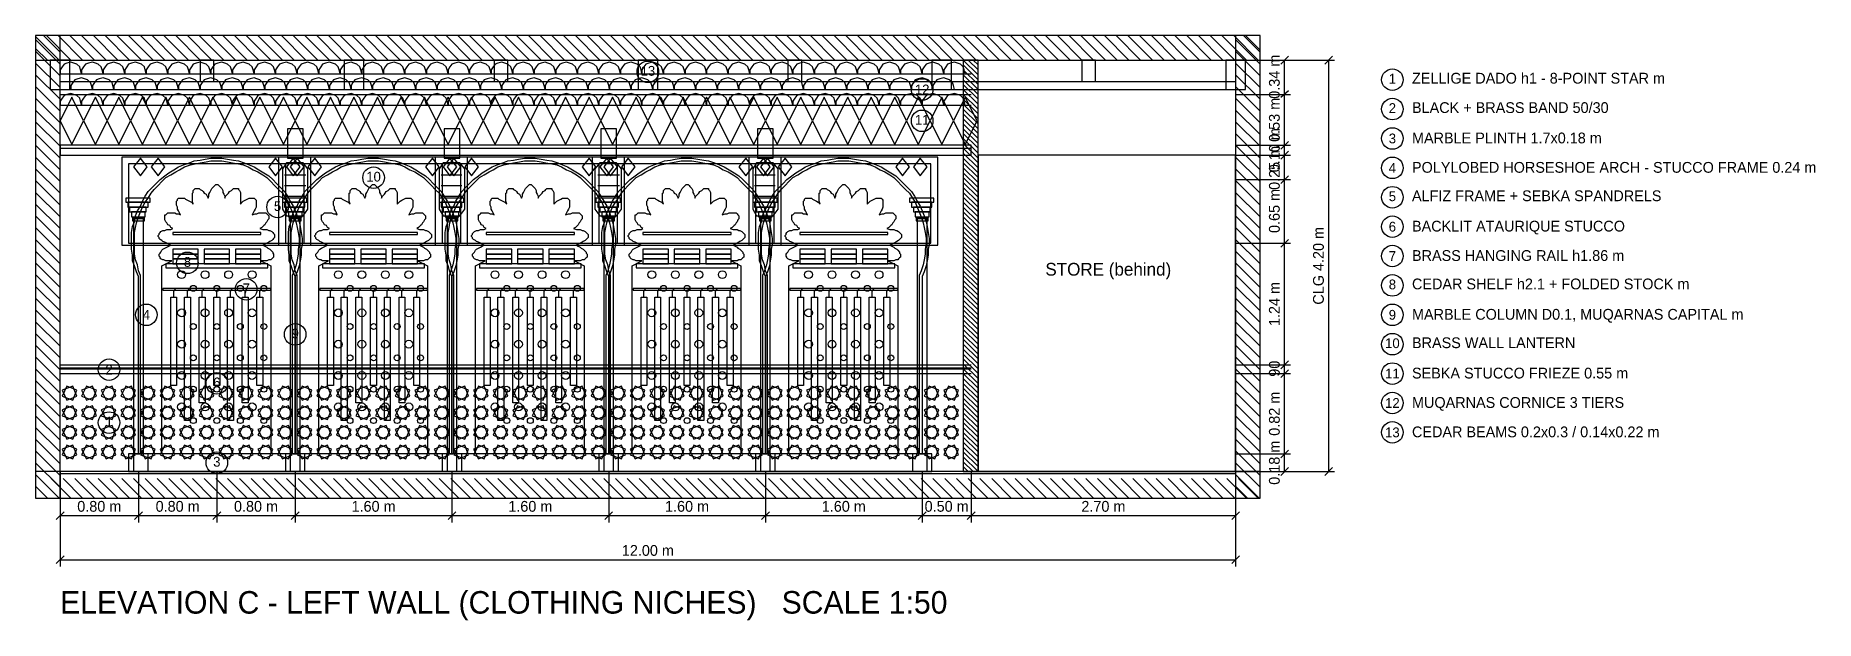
# Model space of a CAD drawing. Header units: metres. Extents: x 0 to 110, y 0 to 17.
# Drawn here: x 71.15 to 89.32, y -0.07 to 5.9 of the extents above; entities that cross this region are included whole.
import ezdxf
from ezdxf.enums import TextEntityAlignment as Align

# ---------------------------------------------------------------- set-up
doc = ezdxf.new("R2010")
doc.units = ezdxf.units.M
for name, color, linetype in [('A-ANNO', 2, 'CONTINUOUS'), ('A-DIM', 3, 'CONTINUOUS'), ('A-HATCH', 8, 'CONTINUOUS'), ('A-TITLE', 7, 'CONTINUOUS'), ('A-WALL-CUT', 7, 'CONTINUOUS'), ('I-CEIL', 30, 'CONTINUOUS'), ('I-DECO', 8, 'CONTINUOUS'), ('I-FINE', 9, 'CONTINUOUS'), ('I-FURN', 7, 'CONTINUOUS'), ('I-JOIN', 7, 'CONTINUOUS'), ('I-LIGHT', 2, 'CONTINUOUS')]:
    doc.layers.add(name, color=color, linetype=linetype)

msp = doc.modelspace()

# ---------------------------------------------------------------- texts
at = {"layer": 'A-ANNO'}
for s, height, p in [('13', 0.1, (77.4, 5.49)), ('1', 0.1, (85, 5.41)), ('12', 0.1, (80.2, 5.3)), ('11', 0.1, (80.2, 4.99)), ('2', 0.1, (85, 5.11)), ('3', 0.1, (85, 4.8)), ('4', 0.1, (85, 4.5)), ('10', 0.1, (74.6, 4.41)), ('5', 0.1, (73.62, 4.11)), ('5', 0.1, (85, 4.21)), ('6', 0.1, (85, 3.9)), ('8', 0.1, (72.7, 3.54)), ('7', 0.1, (85, 3.6)), ('STORE (behind)', 0.13, (82.1, 3.45)), ('7', 0.1, (73.3, 3.27)), ('8', 0.1, (85, 3.31)), ('4', 0.1, (72.28, 3)), ('9', 0.1, (85, 3)), ('9', 0.1, (73.8, 2.81)), ('10', 0.1, (85, 2.71)), ('2', 0.1, (71.9, 2.44)), ('6', 0.1, (73, 2.31)), ('11', 0.1, (85, 2.4)), ('12', 0.1, (85, 2.1)), ('1', 0.1, (71.9, 1.91)), ('13', 0.1, (85, 1.8)), ('3', 0.1, (73, 1.5))]:
    msp.add_text(s, height=height, dxfattribs=at).set_placement(p, align=Align.CENTER)
for s, p in [('ZELLIGE DADO h1 - 8-POINT STAR m', (85.2, 5.41)), ('BLACK + BRASS BAND 50/30', (85.2, 5.11)), ('MARBLE PLINTH 1.7x0.18 m', (85.2, 4.8)), ('POLYLOBED HORSESHOE ARCH - STUCCO FRAME 0.24 m', (85.2, 4.5)), ('ALFIZ FRAME + SEBKA SPANDRELS', (85.2, 4.21)), ('BACKLIT ATAURIQUE STUCCO', (85.2, 3.9)), ('BRASS HANGING RAIL h1.86 m', (85.2, 3.6)), ('CEDAR SHELF h2.1 + FOLDED STOCK m', (85.2, 3.31)), ('MARBLE COLUMN D0.1, MUQARNAS CAPITAL m', (85.2, 3)), ('BRASS WALL LANTERN', (85.2, 2.71)), ('SEBKA STUCCO FRIEZE 0.55 m', (85.2, 2.4)), ('MUQARNAS CORNICE 3 TIERS', (85.2, 2.1)), ('CEDAR BEAMS 0.2x0.3 / 0.14x0.22 m', (85.2, 1.8))]:
    msp.add_text(s, height=0.11, dxfattribs=at).set_placement(p)
at = {"layer": 'A-DIM'}
for s, p in [('0.34 m', (83.85, 5.48)), ('0.53 m', (83.85, 5.04)), ('0.10 m', (83.85, 4.73)), ('0.25 m', (83.85, 4.55)), ('0.65 m', (83.85, 4.11)), ('CLG 4.20 m', (84.3, 3.55)), ('1.24 m', (83.85, 3.16)), ('90', (83.85, 2.5)), ('0.82 m', (83.85, 2.04)), ('0.18 m', (83.85, 1.54))]:
    msp.add_text(s, height=0.11, rotation=90, dxfattribs=at).set_placement(p, align=Align.CENTER)
for s, p in [('0.80 m', (71.8, 1.04)), ('0.80 m', (72.6, 1.04)), ('0.80 m', (73.4, 1.04)), ('1.60 m', (74.6, 1.04)), ('1.60 m', (76.2, 1.04)), ('1.60 m', (77.8, 1.04)), ('1.60 m', (79.4, 1.04)), ('0.50 m', (80.45, 1.04)), ('2.70 m', (82.05, 1.04)), ('12.00 m', (77.4, 0.59))]:
    msp.add_text(s, height=0.11, dxfattribs=at).set_placement(p, align=Align.CENTER)
at = {"layer": 'A-TITLE'}
msp.add_text('ELEVATION C - LEFT WALL (CLOTHING NICHES)   SCALE 1:50', height=0.23, dxfattribs=at).set_placement((71.4, 0))

# ---------------------------------------------------------------- linework, layer by layer
at = {"layer": 'A-ANNO'}
for centre in [(77.4, 5.53), (80.2, 5.35), (85, 5.45), (80.2, 5.03), (85, 5.15), (85, 4.85), (74.6, 4.45), (85, 4.55), (73.62, 4.15), (85, 4.25), (85, 3.95), (72.7, 3.58), (85, 3.65), (85, 3.35), (73.3, 3.31), (72.28, 3.05), (85, 3.05), (73.8, 2.85), (85, 2.75), (71.9, 2.49), (85, 2.45), (73, 2.35), (85, 2.15), (71.9, 1.95), (85, 1.85), (73, 1.54)]:
    msp.add_circle(centre, 0.11, dxfattribs=at)
at = {"layer": 'A-DIM'}
for p, q in [((83.4, 5.65), (83.96, 5.65)), ((83.4, 5.65), (84.41, 5.65)), ((83.86, 5.61), (83.94, 5.69)), ((83.9, 5.3), (83.9, 5.65)), ((84.31, 5.61), (84.39, 5.69)), ((84.35, 1.45), (84.35, 5.65)), ((83.4, 5.3), (83.96, 5.3)), ((83.4, 5.3), (83.96, 5.3)), ((83.86, 5.27), (83.94, 5.34)), ((83.86, 5.27), (83.94, 5.34)), ((83.9, 4.78), (83.9, 5.3)), ((83.4, 4.78), (83.96, 4.78)), ((83.4, 4.78), (83.96, 4.78)), ((83.86, 4.74), (83.94, 4.82)), ((83.86, 4.74), (83.94, 4.82)), ((83.9, 4.68), (83.9, 4.78)), ((83.4, 4.68), (83.96, 4.68)), ((83.4, 4.68), (83.96, 4.68)), ((83.86, 4.64), (83.94, 4.72)), ((83.86, 4.64), (83.94, 4.72)), ((83.9, 4.43), (83.9, 4.68)), ((83.4, 4.43), (83.96, 4.43)), ((83.4, 4.43), (83.96, 4.43)), ((83.86, 4.39), (83.94, 4.47)), ((83.86, 4.39), (83.94, 4.47)), ((83.9, 3.78), (83.9, 4.43)), ((83.86, 3.74), (83.94, 3.82)), ((83.86, 3.74), (83.94, 3.82)), ((83.4, 3.78), (83.96, 3.78)), ((83.4, 3.78), (83.96, 3.78)), ((83.9, 2.54), (83.9, 3.78)), ((83.86, 2.5), (83.94, 2.58)), ((83.86, 2.5), (83.94, 2.58)), ((83.4, 2.54), (83.96, 2.54)), ((83.4, 2.54), (83.96, 2.54)), ((83.4, 2.45), (83.96, 2.45)), ((83.4, 2.45), (83.96, 2.45)), ((83.86, 2.41), (83.94, 2.49)), ((83.86, 2.41), (83.94, 2.49)), ((83.9, 2.45), (83.9, 2.54)), ((83.9, 1.63), (83.9, 2.45)), ((83.86, 1.59), (83.94, 1.67)), ((83.86, 1.59), (83.94, 1.67)), ((83.4, 1.63), (83.96, 1.63)), ((83.4, 1.63), (83.96, 1.63)), ((83.86, 1.41), (83.94, 1.49)), ((83.9, 1.45), (83.9, 1.63)), ((84.31, 1.41), (84.39, 1.49)), ((71.4, 1.45), (71.4, 0.48)), ((71.4, 1.45), (71.4, 0.93)), ((72.2, 1.45), (72.2, 0.93)), ((72.2, 1.45), (72.2, 0.93)), ((73, 1.45), (73, 0.93)), ((73, 1.45), (73, 0.93)), ((73.8, 1.45), (73.8, 0.93)), ((73.8, 1.45), (73.8, 0.93)), ((75.4, 1.45), (75.4, 0.93)), ((75.4, 1.45), (75.4, 0.93)), ((77, 1.45), (77, 0.93)), ((77, 1.45), (77, 0.93)), ((78.6, 1.45), (78.6, 0.93)), ((78.6, 1.45), (78.6, 0.93)), ((80.2, 1.45), (80.2, 0.93)), ((80.2, 1.45), (80.2, 0.93)), ((80.7, 1.45), (80.7, 0.93)), ((80.7, 1.45), (80.7, 0.93)), ((83.4, 1.45), (83.4, 0.48)), ((83.4, 1.45), (83.4, 0.93)), ((83.4, 1.45), (83.96, 1.45)), ((83.4, 1.45), (84.41, 1.45)), ((71.36, 0.96), (71.44, 1.04)), ((71.4, 1), (72.2, 1)), ((72.16, 0.96), (72.24, 1.04)), ((72.16, 0.96), (72.24, 1.04)), ((72.2, 1), (73, 1)), ((72.96, 0.96), (73.04, 1.04)), ((72.96, 0.96), (73.04, 1.04)), ((73, 1), (73.8, 1)), ((73.76, 0.96), (73.84, 1.04)), ((73.76, 0.96), (73.84, 1.04)), ((73.8, 1), (75.4, 1)), ((75.36, 0.96), (75.44, 1.04)), ((75.36, 0.96), (75.44, 1.04)), ((75.4, 1), (77, 1)), ((76.96, 0.96), (77.04, 1.04)), ((76.96, 0.96), (77.04, 1.04)), ((77, 1), (78.6, 1)), ((78.56, 0.96), (78.64, 1.04)), ((78.56, 0.96), (78.64, 1.04)), ((78.6, 1), (80.2, 1)), ((80.16, 0.96), (80.24, 1.04)), ((80.16, 0.96), (80.24, 1.04)), ((80.2, 1), (80.7, 1)), ((80.66, 0.96), (80.74, 1.04)), ((80.66, 0.96), (80.74, 1.04)), ((80.7, 1), (83.4, 1)), ((83.36, 0.96), (83.44, 1.04)), ((71.36, 0.51), (71.44, 0.59)), ((71.4, 0.55), (83.4, 0.55)), ((83.36, 0.51), (83.44, 0.59))]:
    msp.add_line(p, q, dxfattribs=at)
at = {"layer": 'A-HATCH'}
for p, q in [((71.15, 5.89), (71.39, 5.65)), ((71.15, 5.86), (71.4, 5.61)), ((71.23, 5.9), (71.4, 5.73)), ((71.26, 5.9), (71.51, 5.65)), ((71.38, 5.9), (71.63, 5.65)), ((71.5, 5.9), (71.75, 5.65)), ((71.62, 5.9), (71.87, 5.65)), ((71.74, 5.9), (71.99, 5.65)), ((71.86, 5.9), (72.11, 5.65)), ((71.98, 5.9), (72.23, 5.65)), ((72.1, 5.9), (72.35, 5.65)), ((72.22, 5.9), (72.47, 5.65)), ((72.34, 5.9), (72.59, 5.65)), ((72.46, 5.9), (72.71, 5.65)), ((72.58, 5.9), (72.83, 5.65)), ((72.7, 5.9), (72.95, 5.65)), ((72.82, 5.9), (73.07, 5.65)), ((72.94, 5.9), (73.19, 5.65)), ((73.06, 5.9), (73.31, 5.65)), ((73.18, 5.9), (73.43, 5.65)), ((73.3, 5.9), (73.55, 5.65)), ((73.42, 5.9), (73.67, 5.65)), ((73.54, 5.9), (73.79, 5.65)), ((73.66, 5.9), (73.91, 5.65)), ((73.78, 5.9), (74.03, 5.65)), ((73.9, 5.9), (74.15, 5.65)), ((74.02, 5.9), (74.27, 5.65)), ((74.14, 5.9), (74.39, 5.65)), ((74.26, 5.9), (74.51, 5.65)), ((74.38, 5.9), (74.63, 5.65)), ((74.5, 5.9), (74.75, 5.65)), ((74.62, 5.9), (74.87, 5.65)), ((74.74, 5.9), (74.99, 5.65)), ((74.86, 5.9), (75.11, 5.65)), ((74.98, 5.9), (75.23, 5.65)), ((75.1, 5.9), (75.35, 5.65)), ((75.22, 5.9), (75.47, 5.65)), ((75.34, 5.9), (75.59, 5.65)), ((75.46, 5.9), (75.71, 5.65)), ((75.58, 5.9), (75.83, 5.65)), ((75.7, 5.9), (75.95, 5.65)), ((75.82, 5.9), (76.07, 5.65)), ((75.94, 5.9), (76.19, 5.65)), ((76.06, 5.9), (76.31, 5.65)), ((76.18, 5.9), (76.43, 5.65)), ((76.3, 5.9), (76.55, 5.65)), ((76.42, 5.9), (76.67, 5.65)), ((76.54, 5.9), (76.79, 5.65)), ((76.66, 5.9), (76.91, 5.65)), ((76.78, 5.9), (77.03, 5.65)), ((76.9, 5.9), (77.15, 5.65)), ((77.02, 5.9), (77.27, 5.65)), ((77.14, 5.9), (77.39, 5.65)), ((77.26, 5.9), (77.51, 5.65)), ((77.38, 5.9), (77.63, 5.65)), ((77.5, 5.9), (77.75, 5.65)), ((77.62, 5.9), (77.87, 5.65)), ((77.74, 5.9), (77.99, 5.65)), ((77.86, 5.9), (78.11, 5.65)), ((77.98, 5.9), (78.23, 5.65)), ((78.1, 5.9), (78.35, 5.65)), ((78.22, 5.9), (78.47, 5.65)), ((78.34, 5.9), (78.59, 5.65)), ((78.46, 5.9), (78.71, 5.65)), ((78.58, 5.9), (78.83, 5.65)), ((78.7, 5.9), (78.95, 5.65)), ((78.82, 5.9), (79.07, 5.65)), ((78.94, 5.9), (79.19, 5.65)), ((79.06, 5.9), (79.31, 5.65)), ((79.18, 5.9), (79.43, 5.65)), ((79.3, 5.9), (79.55, 5.65)), ((79.42, 5.9), (79.67, 5.65)), ((79.54, 5.9), (79.79, 5.65)), ((79.66, 5.9), (79.91, 5.65)), ((79.78, 5.9), (80.03, 5.65)), ((79.9, 5.9), (80.15, 5.65)), ((80.02, 5.9), (80.27, 5.65)), ((80.14, 5.9), (80.39, 5.65)), ((80.26, 5.9), (80.51, 5.65)), ((80.38, 5.9), (80.63, 5.65)), ((80.5, 5.9), (80.75, 5.65)), ((80.62, 5.9), (80.87, 5.65)), ((80.74, 5.9), (80.99, 5.65)), ((80.86, 5.9), (81.11, 5.65)), ((80.98, 5.9), (81.23, 5.65)), ((81.1, 5.9), (81.35, 5.65)), ((81.22, 5.9), (81.47, 5.65)), ((81.34, 5.9), (81.59, 5.65)), ((81.46, 5.9), (81.71, 5.65)), ((81.58, 5.9), (81.83, 5.65)), ((81.7, 5.9), (81.95, 5.65)), ((81.82, 5.9), (82.07, 5.65)), ((81.94, 5.9), (82.19, 5.65)), ((82.06, 5.9), (82.31, 5.65)), ((82.18, 5.9), (82.43, 5.65)), ((82.3, 5.9), (82.55, 5.65)), ((82.42, 5.9), (82.67, 5.65)), ((82.54, 5.9), (82.79, 5.65)), ((82.66, 5.9), (82.91, 5.65)), ((82.78, 5.9), (83.03, 5.65)), ((82.9, 5.9), (83.15, 5.65)), ((83.02, 5.9), (83.27, 5.65)), ((83.14, 5.9), (83.39, 5.65)), ((83.26, 5.9), (83.51, 5.65)), ((83.38, 5.9), (83.63, 5.65)), ((83.4, 5.86), (83.65, 5.61)), ((83.48, 5.9), (83.65, 5.73)), ((83.5, 5.9), (83.65, 5.75)), ((71.15, 5.77), (71.27, 5.65)), ((71.15, 5.74), (71.4, 5.49)), ((80.62, 5.65), (80.77, 5.5)), ((80.67, 5.65), (80.77, 5.55)), ((80.72, 5.65), (80.77, 5.6)), ((83.4, 5.74), (83.65, 5.49)), ((71.15, 5.62), (71.4, 5.37)), ((71.15, 5.5), (71.4, 5.25)), ((80.62, 5.6), (80.77, 5.45)), ((80.62, 5.55), (80.77, 5.4)), ((80.62, 5.5), (80.77, 5.35)), ((83.4, 5.62), (83.65, 5.37)), ((83.4, 5.5), (83.65, 5.25)), ((71.15, 5.38), (71.4, 5.13)), ((80.62, 5.45), (80.77, 5.3)), ((80.62, 5.4), (80.77, 5.25)), ((80.62, 5.35), (80.77, 5.2)), ((80.62, 5.3), (80.77, 5.15)), ((83.4, 5.38), (83.65, 5.13)), ((71.15, 5.26), (71.4, 5.01)), ((71.15, 5.14), (71.4, 4.89)), ((80.62, 5.25), (80.77, 5.1)), ((80.62, 5.2), (80.77, 5.05)), ((80.62, 5.15), (80.77, 5)), ((80.62, 5.1), (80.77, 4.95)), ((83.4, 5.26), (83.65, 5.01)), ((83.4, 5.14), (83.65, 4.89)), ((71.15, 5.02), (71.4, 4.77)), ((80.62, 5.05), (80.77, 4.9)), ((80.62, 5), (80.77, 4.85)), ((80.62, 4.95), (80.77, 4.8)), ((83.4, 5.02), (83.65, 4.77)), ((71.15, 4.9), (71.4, 4.65)), ((71.15, 4.78), (71.4, 4.53)), ((80.62, 4.9), (80.77, 4.75)), ((80.62, 4.85), (80.77, 4.7)), ((80.62, 4.8), (80.77, 4.65)), ((80.62, 4.75), (80.77, 4.6)), ((83.4, 4.9), (83.65, 4.65)), ((83.4, 4.78), (83.65, 4.53)), ((71.15, 4.66), (71.4, 4.41)), ((80.62, 4.7), (80.77, 4.55)), ((80.62, 4.65), (80.77, 4.5)), ((80.62, 4.6), (80.77, 4.45)), ((80.62, 4.55), (80.77, 4.4)), ((83.4, 4.66), (83.65, 4.41)), ((71.15, 4.54), (71.4, 4.29)), ((71.15, 4.42), (71.4, 4.17)), ((80.62, 4.5), (80.77, 4.35)), ((80.62, 4.45), (80.77, 4.3)), ((80.62, 4.4), (80.77, 4.25)), ((83.4, 4.54), (83.65, 4.29)), ((83.4, 4.42), (83.65, 4.17)), ((71.15, 4.3), (71.4, 4.05)), ((71.15, 4.18), (71.4, 3.93)), ((80.62, 4.35), (80.77, 4.2)), ((80.62, 4.3), (80.77, 4.15)), ((80.62, 4.25), (80.77, 4.1)), ((80.62, 4.2), (80.77, 4.05)), ((83.4, 4.3), (83.65, 4.05)), ((83.4, 4.18), (83.65, 3.93)), ((71.15, 4.06), (71.4, 3.81)), ((80.62, 4.15), (80.77, 4)), ((80.62, 4.1), (80.77, 3.95)), ((80.62, 4.05), (80.77, 3.9)), ((80.62, 4), (80.77, 3.85)), ((83.4, 4.06), (83.65, 3.81)), ((71.15, 3.94), (71.4, 3.69)), ((71.15, 3.82), (71.4, 3.57)), ((80.62, 3.95), (80.77, 3.8)), ((80.62, 3.9), (80.77, 3.75)), ((80.62, 3.85), (80.77, 3.7)), ((83.4, 3.94), (83.65, 3.69)), ((83.4, 3.82), (83.65, 3.57)), ((71.15, 3.7), (71.4, 3.45)), ((80.62, 3.8), (80.77, 3.65)), ((80.62, 3.75), (80.77, 3.6)), ((80.62, 3.7), (80.77, 3.55)), ((80.62, 3.65), (80.77, 3.5)), ((83.4, 3.7), (83.65, 3.45)), ((71.15, 3.58), (71.4, 3.33)), ((71.15, 3.46), (71.4, 3.21)), ((80.62, 3.6), (80.77, 3.45)), ((80.62, 3.55), (80.77, 3.4)), ((80.62, 3.5), (80.77, 3.35)), ((83.4, 3.58), (83.65, 3.33)), ((83.4, 3.46), (83.65, 3.21)), ((71.15, 3.34), (71.4, 3.09)), ((80.62, 3.45), (80.77, 3.3)), ((80.62, 3.4), (80.77, 3.25)), ((80.62, 3.35), (80.77, 3.2)), ((80.62, 3.3), (80.77, 3.15)), ((83.4, 3.34), (83.65, 3.09)), ((71.15, 3.22), (71.4, 2.97)), ((71.15, 3.1), (71.4, 2.85)), ((80.62, 3.25), (80.77, 3.1)), ((80.62, 3.2), (80.77, 3.05)), ((80.62, 3.15), (80.77, 3)), ((80.62, 3.1), (80.77, 2.95)), ((83.4, 3.22), (83.65, 2.97)), ((83.4, 3.1), (83.65, 2.85)), ((71.15, 2.98), (71.4, 2.73)), ((80.62, 3.05), (80.77, 2.9)), ((80.62, 3), (80.77, 2.85)), ((80.62, 2.95), (80.77, 2.8)), ((83.4, 2.98), (83.65, 2.73)), ((71.15, 2.86), (71.4, 2.61)), ((71.15, 2.74), (71.4, 2.49)), ((80.62, 2.9), (80.77, 2.75)), ((80.62, 2.85), (80.77, 2.7)), ((80.62, 2.8), (80.77, 2.65)), ((80.62, 2.75), (80.77, 2.6)), ((83.4, 2.86), (83.65, 2.61)), ((83.4, 2.74), (83.65, 2.49)), ((71.15, 2.62), (71.4, 2.37)), ((80.62, 2.7), (80.77, 2.55)), ((80.62, 2.65), (80.77, 2.5)), ((80.62, 2.6), (80.77, 2.45)), ((80.62, 2.55), (80.77, 2.4)), ((83.4, 2.62), (83.65, 2.37)), ((71.15, 2.5), (71.4, 2.25)), ((71.15, 2.38), (71.4, 2.13)), ((80.62, 2.5), (80.77, 2.35)), ((80.62, 2.45), (80.77, 2.3)), ((80.62, 2.4), (80.77, 2.25)), ((83.4, 2.5), (83.65, 2.25)), ((83.4, 2.38), (83.65, 2.13)), ((71.15, 2.26), (71.4, 2.01)), ((80.62, 2.35), (80.77, 2.2)), ((80.62, 2.3), (80.77, 2.15)), ((80.62, 2.25), (80.77, 2.1)), ((80.62, 2.2), (80.77, 2.05)), ((83.4, 2.26), (83.65, 2.01)), ((71.15, 2.14), (71.4, 1.89)), ((71.15, 2.02), (71.4, 1.77)), ((80.62, 2.15), (80.77, 2)), ((80.62, 2.1), (80.77, 1.95)), ((80.62, 2.05), (80.77, 1.9)), ((80.62, 2), (80.77, 1.85)), ((83.4, 2.14), (83.65, 1.89)), ((83.4, 2.02), (83.65, 1.77)), ((71.15, 1.9), (71.4, 1.65)), ((80.62, 1.95), (80.77, 1.8)), ((80.62, 1.9), (80.77, 1.75)), ((80.62, 1.85), (80.77, 1.7)), ((83.4, 1.9), (83.65, 1.65)), ((71.15, 1.78), (71.4, 1.53)), ((71.15, 1.66), (71.4, 1.41)), ((80.62, 1.8), (80.77, 1.65)), ((80.62, 1.75), (80.77, 1.6)), ((80.62, 1.7), (80.77, 1.55)), ((80.62, 1.65), (80.77, 1.5)), ((83.4, 1.78), (83.65, 1.53)), ((83.4, 1.66), (83.65, 1.41)), ((71.15, 1.54), (71.4, 1.29)), ((80.62, 1.6), (80.77, 1.45)), ((80.62, 1.55), (80.72, 1.45)), ((80.62, 1.5), (80.67, 1.45)), ((83.4, 1.54), (83.65, 1.29)), ((71.15, 1.42), (71.39, 1.18)), ((71.15, 1.3), (71.27, 1.18)), ((71.15, 1.3), (71.27, 1.18)), ((71.19, 1.38), (71.39, 1.18)), ((71.31, 1.38), (71.51, 1.18)), ((71.43, 1.38), (71.63, 1.18)), ((71.55, 1.38), (71.75, 1.18)), ((71.67, 1.38), (71.87, 1.18)), ((71.79, 1.38), (71.99, 1.18)), ((71.91, 1.38), (72.11, 1.18)), ((72.03, 1.38), (72.23, 1.18)), ((72.15, 1.38), (72.35, 1.18)), ((72.27, 1.38), (72.47, 1.18)), ((72.39, 1.38), (72.59, 1.18)), ((72.51, 1.38), (72.71, 1.18)), ((72.63, 1.38), (72.83, 1.18)), ((72.75, 1.38), (72.95, 1.18)), ((72.87, 1.38), (73.07, 1.18)), ((72.99, 1.38), (73.19, 1.18)), ((73.11, 1.38), (73.31, 1.18)), ((73.23, 1.38), (73.43, 1.18)), ((73.35, 1.38), (73.55, 1.18)), ((73.47, 1.38), (73.67, 1.18)), ((73.59, 1.38), (73.79, 1.18)), ((73.71, 1.38), (73.91, 1.18)), ((73.83, 1.38), (74.03, 1.18)), ((73.95, 1.38), (74.15, 1.18)), ((74.07, 1.38), (74.27, 1.18)), ((74.19, 1.38), (74.39, 1.18)), ((74.31, 1.38), (74.51, 1.18)), ((74.43, 1.38), (74.63, 1.18)), ((74.55, 1.38), (74.75, 1.18)), ((74.67, 1.38), (74.87, 1.18)), ((74.79, 1.38), (74.99, 1.18)), ((74.91, 1.38), (75.11, 1.18)), ((75.03, 1.38), (75.23, 1.18)), ((75.15, 1.38), (75.35, 1.18)), ((75.27, 1.38), (75.47, 1.18)), ((75.39, 1.38), (75.59, 1.18)), ((75.51, 1.38), (75.71, 1.18)), ((75.63, 1.38), (75.83, 1.18)), ((75.75, 1.38), (75.95, 1.18)), ((75.87, 1.38), (76.07, 1.18)), ((75.99, 1.38), (76.19, 1.18)), ((76.11, 1.38), (76.31, 1.18)), ((76.23, 1.38), (76.43, 1.18)), ((76.35, 1.38), (76.55, 1.18)), ((76.47, 1.38), (76.67, 1.18)), ((76.59, 1.38), (76.79, 1.18)), ((76.71, 1.38), (76.91, 1.18)), ((76.83, 1.38), (77.03, 1.18)), ((76.95, 1.38), (77.15, 1.18)), ((77.07, 1.38), (77.27, 1.18)), ((77.19, 1.38), (77.39, 1.18)), ((77.31, 1.38), (77.51, 1.18)), ((77.43, 1.38), (77.63, 1.18)), ((77.55, 1.38), (77.75, 1.18)), ((77.67, 1.38), (77.87, 1.18)), ((77.79, 1.38), (77.99, 1.18)), ((77.91, 1.38), (78.11, 1.18)), ((78.03, 1.38), (78.23, 1.18)), ((78.15, 1.38), (78.35, 1.18)), ((78.27, 1.38), (78.47, 1.18)), ((78.39, 1.38), (78.59, 1.18)), ((78.51, 1.38), (78.71, 1.18)), ((78.63, 1.38), (78.83, 1.18)), ((78.75, 1.38), (78.95, 1.18)), ((78.87, 1.38), (79.07, 1.18)), ((78.99, 1.38), (79.19, 1.18)), ((79.11, 1.38), (79.31, 1.18)), ((79.23, 1.38), (79.43, 1.18)), ((79.35, 1.38), (79.55, 1.18)), ((79.47, 1.38), (79.67, 1.18)), ((79.59, 1.38), (79.79, 1.18)), ((79.71, 1.38), (79.91, 1.18)), ((79.83, 1.38), (80.03, 1.18)), ((79.95, 1.38), (80.15, 1.18)), ((80.07, 1.38), (80.27, 1.18)), ((80.19, 1.38), (80.39, 1.18)), ((80.31, 1.38), (80.51, 1.18)), ((80.43, 1.38), (80.63, 1.18)), ((80.55, 1.38), (80.75, 1.18)), ((80.67, 1.38), (80.87, 1.18)), ((80.79, 1.38), (80.99, 1.18)), ((80.91, 1.38), (81.11, 1.18)), ((81.03, 1.38), (81.23, 1.18)), ((81.15, 1.38), (81.35, 1.18)), ((81.27, 1.38), (81.47, 1.18)), ((81.39, 1.38), (81.59, 1.18)), ((81.51, 1.38), (81.71, 1.18)), ((81.63, 1.38), (81.83, 1.18)), ((81.75, 1.38), (81.95, 1.18)), ((81.87, 1.38), (82.07, 1.18)), ((81.99, 1.38), (82.19, 1.18)), ((82.11, 1.38), (82.31, 1.18)), ((82.23, 1.38), (82.43, 1.18)), ((82.35, 1.38), (82.55, 1.18)), ((82.47, 1.38), (82.67, 1.18)), ((82.59, 1.38), (82.79, 1.18)), ((82.71, 1.38), (82.91, 1.18)), ((82.83, 1.38), (83.03, 1.18)), ((82.95, 1.38), (83.15, 1.18)), ((83.07, 1.38), (83.27, 1.18)), ((83.19, 1.38), (83.39, 1.18)), ((83.31, 1.38), (83.51, 1.18)), ((83.4, 1.42), (83.64, 1.18)), ((83.4, 1.3), (83.52, 1.18)), ((83.43, 1.38), (83.63, 1.18))]:
    msp.add_line(p, q, dxfattribs=at)
at = {"layer": 'A-WALL-CUT'}
for points in [[(71.15, 5.65), (83.65, 5.65), (83.65, 5.9), (71.15, 5.9)], [(71.15, 1.18), (71.4, 1.18), (71.4, 5.9), (71.15, 5.9)], [(83.4, 1.18), (83.65, 1.18), (83.65, 5.9), (83.4, 5.9)], [(80.62, 1.45), (80.77, 1.45), (80.77, 5.65), (80.62, 5.65)], [(71.15, 1.18), (83.65, 1.18), (83.65, 1.45), (71.15, 1.45)]]:
    msp.add_lwpolyline(points, close=True, dxfattribs=at)
at = {"layer": 'I-CEIL'}
for p, q in [((71.4, 5.43), (83.4, 5.43)), ((71.4, 5.35), (83.4, 5.35))]:
    msp.add_line(p, q, dxfattribs=at)
for points in [[(71.3, 5.35), (71.5, 5.35), (71.5, 5.65), (71.3, 5.65)], [(72.83, 5.43), (72.97, 5.43), (72.97, 5.65), (72.83, 5.65)], [(74.3, 5.35), (74.5, 5.35), (74.5, 5.65), (74.3, 5.65)], [(75.83, 5.43), (75.97, 5.43), (75.97, 5.65), (75.83, 5.65)], [(77.3, 5.35), (77.5, 5.35), (77.5, 5.65), (77.3, 5.65)], [(78.83, 5.43), (78.97, 5.43), (78.97, 5.65), (78.83, 5.65)], [(80.3, 5.35), (80.5, 5.35), (80.5, 5.65), (80.3, 5.65)], [(81.83, 5.43), (81.97, 5.43), (81.97, 5.65), (81.83, 5.65)], [(83.3, 5.35), (83.5, 5.35), (83.5, 5.65), (83.3, 5.65)]]:
    msp.add_lwpolyline(points, close=True, dxfattribs=at)
at = {"layer": 'I-DECO'}
for p, q in [((71.4, 5.3), (80.7, 5.3)), ((71.4, 4.75), (80.7, 4.75)), ((71.4, 2.54), (80.7, 2.54)), ((71.4, 2.51), (80.7, 2.51))]:
    msp.add_line(p, q, dxfattribs=at)
for points in [[(71.62, 5.51), (71.61, 5.55), (71.6, 5.58), (71.57, 5.61), (71.54, 5.62), (71.51, 5.63), (71.47, 5.62), (71.44, 5.61), (71.42, 5.58), (71.4, 5.55), (71.4, 5.51)], [(71.73, 5.35), (71.72, 5.39), (71.71, 5.42), (71.68, 5.45), (71.65, 5.46), (71.62, 5.47), (71.58, 5.46), (71.55, 5.45), (71.53, 5.42), (71.51, 5.39), (71.51, 5.35)], [(71.84, 5.51), (71.83, 5.55), (71.82, 5.58), (71.79, 5.61), (71.76, 5.62), (71.73, 5.63), (71.69, 5.62), (71.66, 5.61), (71.64, 5.58), (71.62, 5.55), (71.62, 5.51)], [(71.95, 5.35), (71.94, 5.39), (71.93, 5.42), (71.9, 5.45), (71.87, 5.46), (71.84, 5.47), (71.8, 5.46), (71.77, 5.45), (71.75, 5.42), (71.73, 5.39), (71.73, 5.35)], [(72.06, 5.51), (72.05, 5.55), (72.04, 5.58), (72.01, 5.61), (71.98, 5.62), (71.95, 5.63), (71.91, 5.62), (71.88, 5.61), (71.86, 5.58), (71.84, 5.55), (71.84, 5.51)], [(72.17, 5.35), (72.16, 5.39), (72.15, 5.42), (72.12, 5.45), (72.09, 5.46), (72.06, 5.47), (72.02, 5.46), (71.99, 5.45), (71.97, 5.42), (71.95, 5.39), (71.95, 5.35)], [(72.28, 5.51), (72.27, 5.55), (72.26, 5.58), (72.23, 5.61), (72.2, 5.62), (72.17, 5.63), (72.13, 5.62), (72.1, 5.61), (72.08, 5.58), (72.06, 5.55), (72.06, 5.51)], [(72.39, 5.35), (72.38, 5.39), (72.37, 5.42), (72.34, 5.45), (72.31, 5.46), (72.28, 5.47), (72.24, 5.46), (72.21, 5.45), (72.19, 5.42), (72.17, 5.39), (72.17, 5.35)], [(72.5, 5.51), (72.49, 5.55), (72.48, 5.58), (72.45, 5.61), (72.42, 5.62), (72.39, 5.63), (72.35, 5.62), (72.32, 5.61), (72.3, 5.58), (72.28, 5.55), (72.28, 5.51)], [(72.61, 5.35), (72.6, 5.39), (72.59, 5.42), (72.56, 5.45), (72.53, 5.46), (72.5, 5.47), (72.46, 5.46), (72.43, 5.45), (72.41, 5.42), (72.39, 5.39), (72.39, 5.35)], [(72.72, 5.51), (72.71, 5.55), (72.7, 5.58), (72.67, 5.61), (72.64, 5.62), (72.61, 5.63), (72.57, 5.62), (72.54, 5.61), (72.52, 5.58), (72.5, 5.55), (72.5, 5.51)], [(72.83, 5.35), (72.82, 5.39), (72.81, 5.42), (72.78, 5.45), (72.75, 5.46), (72.72, 5.47), (72.68, 5.46), (72.65, 5.45), (72.63, 5.42), (72.61, 5.39), (72.61, 5.35)], [(72.94, 5.51), (72.93, 5.55), (72.92, 5.58), (72.89, 5.61), (72.86, 5.62), (72.83, 5.63), (72.79, 5.62), (72.76, 5.61), (72.74, 5.58), (72.72, 5.55), (72.72, 5.51)], [(73.05, 5.35), (73.04, 5.39), (73.03, 5.42), (73, 5.45), (72.97, 5.46), (72.94, 5.47), (72.9, 5.46), (72.87, 5.45), (72.85, 5.42), (72.83, 5.39), (72.83, 5.35)], [(73.16, 5.51), (73.15, 5.55), (73.14, 5.58), (73.11, 5.61), (73.08, 5.62), (73.05, 5.63), (73.01, 5.62), (72.98, 5.61), (72.96, 5.58), (72.94, 5.55), (72.94, 5.51)], [(73.27, 5.35), (73.26, 5.39), (73.25, 5.42), (73.22, 5.45), (73.19, 5.46), (73.16, 5.47), (73.12, 5.46), (73.09, 5.45), (73.07, 5.42), (73.05, 5.39), (73.05, 5.35)], [(73.38, 5.51), (73.37, 5.55), (73.36, 5.58), (73.33, 5.61), (73.3, 5.62), (73.27, 5.63), (73.23, 5.62), (73.2, 5.61), (73.18, 5.58), (73.16, 5.55), (73.16, 5.51)], [(73.49, 5.35), (73.48, 5.39), (73.47, 5.42), (73.44, 5.45), (73.41, 5.46), (73.38, 5.47), (73.34, 5.46), (73.31, 5.45), (73.29, 5.42), (73.27, 5.39), (73.27, 5.35)], [(73.6, 5.51), (73.59, 5.55), (73.58, 5.58), (73.55, 5.61), (73.52, 5.62), (73.49, 5.63), (73.45, 5.62), (73.42, 5.61), (73.4, 5.58), (73.38, 5.55), (73.38, 5.51)], [(73.71, 5.35), (73.7, 5.39), (73.69, 5.42), (73.66, 5.45), (73.63, 5.46), (73.6, 5.47), (73.56, 5.46), (73.53, 5.45), (73.51, 5.42), (73.49, 5.39), (73.49, 5.35)], [(73.82, 5.51), (73.81, 5.55), (73.8, 5.58), (73.77, 5.61), (73.74, 5.62), (73.71, 5.63), (73.67, 5.62), (73.64, 5.61), (73.62, 5.58), (73.6, 5.55), (73.6, 5.51)], [(73.93, 5.35), (73.92, 5.39), (73.91, 5.42), (73.88, 5.45), (73.85, 5.46), (73.82, 5.47), (73.78, 5.46), (73.75, 5.45), (73.73, 5.42), (73.71, 5.39), (73.71, 5.35)], [(74.04, 5.51), (74.03, 5.55), (74.02, 5.58), (73.99, 5.61), (73.96, 5.62), (73.93, 5.63), (73.89, 5.62), (73.86, 5.61), (73.84, 5.58), (73.82, 5.55), (73.82, 5.51)], [(74.15, 5.35), (74.14, 5.39), (74.13, 5.42), (74.1, 5.45), (74.07, 5.46), (74.04, 5.47), (74, 5.46), (73.97, 5.45), (73.95, 5.42), (73.93, 5.39), (73.93, 5.35)], [(74.26, 5.51), (74.25, 5.55), (74.24, 5.58), (74.21, 5.61), (74.18, 5.62), (74.15, 5.63), (74.11, 5.62), (74.08, 5.61), (74.06, 5.58), (74.04, 5.55), (74.04, 5.51)], [(74.37, 5.35), (74.36, 5.39), (74.35, 5.42), (74.32, 5.45), (74.29, 5.46), (74.26, 5.47), (74.22, 5.46), (74.19, 5.45), (74.17, 5.42), (74.15, 5.39), (74.15, 5.35)], [(74.48, 5.51), (74.47, 5.55), (74.46, 5.58), (74.43, 5.61), (74.4, 5.62), (74.37, 5.63), (74.33, 5.62), (74.3, 5.61), (74.28, 5.58), (74.26, 5.55), (74.26, 5.51)], [(74.59, 5.35), (74.58, 5.39), (74.57, 5.42), (74.54, 5.45), (74.51, 5.46), (74.48, 5.47), (74.44, 5.46), (74.41, 5.45), (74.39, 5.42), (74.37, 5.39), (74.37, 5.35)], [(74.7, 5.51), (74.69, 5.55), (74.68, 5.58), (74.65, 5.61), (74.62, 5.62), (74.59, 5.63), (74.55, 5.62), (74.52, 5.61), (74.5, 5.58), (74.48, 5.55), (74.48, 5.51)], [(74.81, 5.35), (74.8, 5.39), (74.79, 5.42), (74.76, 5.45), (74.73, 5.46), (74.7, 5.47), (74.66, 5.46), (74.63, 5.45), (74.61, 5.42), (74.59, 5.39), (74.59, 5.35)], [(74.92, 5.51), (74.91, 5.55), (74.9, 5.58), (74.87, 5.61), (74.84, 5.62), (74.81, 5.63), (74.77, 5.62), (74.74, 5.61), (74.72, 5.58), (74.7, 5.55), (74.7, 5.51)], [(75.03, 5.35), (75.02, 5.39), (75.01, 5.42), (74.98, 5.45), (74.95, 5.46), (74.92, 5.47), (74.88, 5.46), (74.85, 5.45), (74.83, 5.42), (74.81, 5.39), (74.81, 5.35)], [(75.14, 5.51), (75.13, 5.55), (75.12, 5.58), (75.09, 5.61), (75.06, 5.62), (75.03, 5.63), (74.99, 5.62), (74.96, 5.61), (74.94, 5.58), (74.92, 5.55), (74.92, 5.51)], [(75.25, 5.35), (75.24, 5.39), (75.23, 5.42), (75.2, 5.45), (75.17, 5.46), (75.14, 5.47), (75.1, 5.46), (75.07, 5.45), (75.05, 5.42), (75.03, 5.39), (75.03, 5.35)], [(75.36, 5.51), (75.35, 5.55), (75.34, 5.58), (75.31, 5.61), (75.28, 5.62), (75.25, 5.63), (75.21, 5.62), (75.18, 5.61), (75.16, 5.58), (75.14, 5.55), (75.14, 5.51)], [(75.47, 5.35), (75.46, 5.39), (75.45, 5.42), (75.42, 5.45), (75.39, 5.46), (75.36, 5.47), (75.32, 5.46), (75.29, 5.45), (75.27, 5.42), (75.25, 5.39), (75.25, 5.35)], [(75.58, 5.51), (75.57, 5.55), (75.56, 5.58), (75.53, 5.61), (75.5, 5.62), (75.47, 5.63), (75.43, 5.62), (75.4, 5.61), (75.38, 5.58), (75.36, 5.55), (75.36, 5.51)], [(75.69, 5.35), (75.68, 5.39), (75.67, 5.42), (75.64, 5.45), (75.61, 5.46), (75.58, 5.47), (75.54, 5.46), (75.51, 5.45), (75.49, 5.42), (75.47, 5.39), (75.47, 5.35)], [(75.8, 5.51), (75.79, 5.55), (75.78, 5.58), (75.75, 5.61), (75.72, 5.62), (75.69, 5.63), (75.65, 5.62), (75.62, 5.61), (75.6, 5.58), (75.58, 5.55), (75.58, 5.51)], [(75.91, 5.35), (75.9, 5.39), (75.89, 5.42), (75.86, 5.45), (75.83, 5.46), (75.8, 5.47), (75.76, 5.46), (75.73, 5.45), (75.71, 5.42), (75.69, 5.39), (75.69, 5.35)], [(76.02, 5.51), (76.01, 5.55), (76, 5.58), (75.97, 5.61), (75.94, 5.62), (75.91, 5.63), (75.87, 5.62), (75.84, 5.61), (75.82, 5.58), (75.8, 5.55), (75.8, 5.51)], [(76.13, 5.35), (76.12, 5.39), (76.11, 5.42), (76.08, 5.45), (76.05, 5.46), (76.02, 5.47), (75.98, 5.46), (75.95, 5.45), (75.93, 5.42), (75.91, 5.39), (75.91, 5.35)], [(76.24, 5.51), (76.23, 5.55), (76.22, 5.58), (76.19, 5.61), (76.16, 5.62), (76.13, 5.63), (76.09, 5.62), (76.06, 5.61), (76.04, 5.58), (76.02, 5.55), (76.02, 5.51)], [(76.35, 5.35), (76.34, 5.39), (76.33, 5.42), (76.3, 5.45), (76.27, 5.46), (76.24, 5.47), (76.2, 5.46), (76.17, 5.45), (76.15, 5.42), (76.13, 5.39), (76.13, 5.35)], [(76.46, 5.51), (76.45, 5.55), (76.44, 5.58), (76.41, 5.61), (76.38, 5.62), (76.35, 5.63), (76.31, 5.62), (76.28, 5.61), (76.26, 5.58), (76.24, 5.55), (76.24, 5.51)], [(76.57, 5.35), (76.56, 5.39), (76.55, 5.42), (76.52, 5.45), (76.49, 5.46), (76.46, 5.47), (76.42, 5.46), (76.39, 5.45), (76.37, 5.42), (76.35, 5.39), (76.35, 5.35)], [(76.68, 5.51), (76.67, 5.55), (76.66, 5.58), (76.63, 5.61), (76.6, 5.62), (76.57, 5.63), (76.53, 5.62), (76.5, 5.61), (76.48, 5.58), (76.46, 5.55), (76.46, 5.51)], [(76.79, 5.35), (76.78, 5.39), (76.77, 5.42), (76.74, 5.45), (76.71, 5.46), (76.68, 5.47), (76.64, 5.46), (76.61, 5.45), (76.59, 5.42), (76.57, 5.39), (76.57, 5.35)], [(76.9, 5.51), (76.89, 5.55), (76.88, 5.58), (76.85, 5.61), (76.82, 5.62), (76.79, 5.63), (76.75, 5.62), (76.72, 5.61), (76.7, 5.58), (76.68, 5.55), (76.68, 5.51)], [(77.01, 5.35), (77, 5.39), (76.99, 5.42), (76.96, 5.45), (76.93, 5.46), (76.9, 5.47), (76.86, 5.46), (76.83, 5.45), (76.81, 5.42), (76.79, 5.39), (76.79, 5.35)], [(77.12, 5.51), (77.11, 5.55), (77.1, 5.58), (77.07, 5.61), (77.04, 5.62), (77.01, 5.63), (76.97, 5.62), (76.94, 5.61), (76.92, 5.58), (76.9, 5.55), (76.9, 5.51)], [(77.23, 5.35), (77.22, 5.39), (77.21, 5.42), (77.18, 5.45), (77.15, 5.46), (77.12, 5.47), (77.08, 5.46), (77.05, 5.45), (77.03, 5.42), (77.01, 5.39), (77.01, 5.35)], [(77.34, 5.51), (77.33, 5.55), (77.32, 5.58), (77.29, 5.61), (77.26, 5.62), (77.23, 5.63), (77.19, 5.62), (77.16, 5.61), (77.14, 5.58), (77.12, 5.55), (77.12, 5.51)], [(77.45, 5.35), (77.44, 5.39), (77.43, 5.42), (77.4, 5.45), (77.37, 5.46), (77.34, 5.47), (77.3, 5.46), (77.27, 5.45), (77.25, 5.42), (77.23, 5.39), (77.23, 5.35)], [(77.56, 5.51), (77.55, 5.55), (77.54, 5.58), (77.51, 5.61), (77.48, 5.62), (77.45, 5.63), (77.41, 5.62), (77.38, 5.61), (77.36, 5.58), (77.34, 5.55), (77.34, 5.51)], [(77.67, 5.35), (77.66, 5.39), (77.65, 5.42), (77.62, 5.45), (77.59, 5.46), (77.56, 5.47), (77.52, 5.46), (77.49, 5.45), (77.47, 5.42), (77.45, 5.39), (77.45, 5.35)], [(77.78, 5.51), (77.77, 5.55), (77.76, 5.58), (77.73, 5.61), (77.7, 5.62), (77.67, 5.63), (77.63, 5.62), (77.6, 5.61), (77.58, 5.58), (77.56, 5.55), (77.56, 5.51)], [(77.89, 5.35), (77.88, 5.39), (77.87, 5.42), (77.84, 5.45), (77.81, 5.46), (77.78, 5.47), (77.74, 5.46), (77.71, 5.45), (77.69, 5.42), (77.67, 5.39), (77.67, 5.35)], [(78, 5.51), (77.99, 5.55), (77.98, 5.58), (77.95, 5.61), (77.92, 5.62), (77.89, 5.63), (77.85, 5.62), (77.82, 5.61), (77.8, 5.58), (77.78, 5.55), (77.78, 5.51)], [(78.11, 5.35), (78.1, 5.39), (78.09, 5.42), (78.06, 5.45), (78.03, 5.46), (78, 5.47), (77.96, 5.46), (77.93, 5.45), (77.91, 5.42), (77.89, 5.39), (77.89, 5.35)], [(78.22, 5.51), (78.21, 5.55), (78.2, 5.58), (78.17, 5.61), (78.14, 5.62), (78.11, 5.63), (78.07, 5.62), (78.04, 5.61), (78.02, 5.58), (78, 5.55), (78, 5.51)], [(78.33, 5.35), (78.32, 5.39), (78.31, 5.42), (78.28, 5.45), (78.25, 5.46), (78.22, 5.47), (78.18, 5.46), (78.15, 5.45), (78.13, 5.42), (78.11, 5.39), (78.11, 5.35)], [(78.44, 5.51), (78.43, 5.55), (78.42, 5.58), (78.39, 5.61), (78.36, 5.62), (78.33, 5.63), (78.29, 5.62), (78.26, 5.61), (78.24, 5.58), (78.22, 5.55), (78.22, 5.51)], [(78.55, 5.35), (78.54, 5.39), (78.53, 5.42), (78.5, 5.45), (78.47, 5.46), (78.44, 5.47), (78.4, 5.46), (78.37, 5.45), (78.35, 5.42), (78.33, 5.39), (78.33, 5.35)], [(78.66, 5.51), (78.65, 5.55), (78.64, 5.58), (78.61, 5.61), (78.58, 5.62), (78.55, 5.63), (78.51, 5.62), (78.48, 5.61), (78.46, 5.58), (78.44, 5.55), (78.44, 5.51)], [(78.77, 5.35), (78.76, 5.39), (78.75, 5.42), (78.72, 5.45), (78.69, 5.46), (78.66, 5.47), (78.62, 5.46), (78.59, 5.45), (78.57, 5.42), (78.55, 5.39), (78.55, 5.35)], [(78.88, 5.51), (78.87, 5.55), (78.86, 5.58), (78.83, 5.61), (78.8, 5.62), (78.77, 5.63), (78.73, 5.62), (78.7, 5.61), (78.68, 5.58), (78.66, 5.55), (78.66, 5.51)], [(78.99, 5.35), (78.98, 5.39), (78.97, 5.42), (78.94, 5.45), (78.91, 5.46), (78.88, 5.47), (78.84, 5.46), (78.81, 5.45), (78.79, 5.42), (78.77, 5.39), (78.77, 5.35)], [(79.1, 5.51), (79.09, 5.55), (79.08, 5.58), (79.05, 5.61), (79.02, 5.62), (78.99, 5.63), (78.95, 5.62), (78.92, 5.61), (78.9, 5.58), (78.88, 5.55), (78.88, 5.51)], [(79.21, 5.35), (79.2, 5.39), (79.19, 5.42), (79.16, 5.45), (79.13, 5.46), (79.1, 5.47), (79.06, 5.46), (79.03, 5.45), (79.01, 5.42), (78.99, 5.39), (78.99, 5.35)], [(79.32, 5.51), (79.31, 5.55), (79.3, 5.58), (79.27, 5.61), (79.24, 5.62), (79.21, 5.63), (79.17, 5.62), (79.14, 5.61), (79.12, 5.58), (79.1, 5.55), (79.1, 5.51)], [(79.43, 5.35), (79.42, 5.39), (79.41, 5.42), (79.38, 5.45), (79.35, 5.46), (79.32, 5.47), (79.28, 5.46), (79.25, 5.45), (79.23, 5.42), (79.21, 5.39), (79.21, 5.35)], [(79.54, 5.51), (79.53, 5.55), (79.52, 5.58), (79.49, 5.61), (79.46, 5.62), (79.43, 5.63), (79.39, 5.62), (79.36, 5.61), (79.34, 5.58), (79.32, 5.55), (79.32, 5.51)], [(79.65, 5.35), (79.64, 5.39), (79.63, 5.42), (79.6, 5.45), (79.57, 5.46), (79.54, 5.47), (79.5, 5.46), (79.47, 5.45), (79.45, 5.42), (79.43, 5.39), (79.43, 5.35)], [(79.76, 5.51), (79.75, 5.55), (79.74, 5.58), (79.71, 5.61), (79.68, 5.62), (79.65, 5.63), (79.61, 5.62), (79.58, 5.61), (79.56, 5.58), (79.54, 5.55), (79.54, 5.51)], [(79.87, 5.35), (79.86, 5.39), (79.85, 5.42), (79.82, 5.45), (79.79, 5.46), (79.76, 5.47), (79.72, 5.46), (79.69, 5.45), (79.67, 5.42), (79.65, 5.39), (79.65, 5.35)], [(79.98, 5.51), (79.97, 5.55), (79.96, 5.58), (79.93, 5.61), (79.9, 5.62), (79.87, 5.63), (79.83, 5.62), (79.8, 5.61), (79.78, 5.58), (79.76, 5.55), (79.76, 5.51)], [(80.09, 5.35), (80.08, 5.39), (80.07, 5.42), (80.04, 5.45), (80.01, 5.46), (79.98, 5.47), (79.94, 5.46), (79.91, 5.45), (79.89, 5.42), (79.87, 5.39), (79.87, 5.35)], [(80.2, 5.51), (80.19, 5.55), (80.18, 5.58), (80.15, 5.61), (80.12, 5.62), (80.09, 5.63), (80.05, 5.62), (80.02, 5.61), (80, 5.58), (79.98, 5.55), (79.98, 5.51)], [(80.31, 5.35), (80.3, 5.39), (80.29, 5.42), (80.26, 5.45), (80.23, 5.46), (80.2, 5.47), (80.16, 5.46), (80.13, 5.45), (80.11, 5.42), (80.09, 5.39), (80.09, 5.35)], [(80.42, 5.51), (80.41, 5.55), (80.4, 5.58), (80.37, 5.61), (80.34, 5.62), (80.31, 5.63), (80.27, 5.62), (80.24, 5.61), (80.22, 5.58), (80.2, 5.55), (80.2, 5.51)], [(80.53, 5.35), (80.52, 5.39), (80.51, 5.42), (80.48, 5.45), (80.45, 5.46), (80.42, 5.47), (80.38, 5.46), (80.35, 5.45), (80.33, 5.42), (80.31, 5.39), (80.31, 5.35)], [(80.64, 5.51), (80.63, 5.55), (80.62, 5.58), (80.59, 5.61), (80.56, 5.62), (80.53, 5.63), (80.49, 5.62), (80.46, 5.61), (80.44, 5.58), (80.42, 5.55), (80.42, 5.51)], [(71.62, 5.19), (71.61, 5.23), (71.6, 5.26), (71.57, 5.29), (71.54, 5.3), (71.51, 5.31), (71.47, 5.3), (71.44, 5.29), (71.42, 5.26), (71.4, 5.23), (71.4, 5.19)], [(71.84, 5.19), (71.83, 5.23), (71.82, 5.26), (71.79, 5.29), (71.76, 5.3), (71.73, 5.31), (71.69, 5.3), (71.66, 5.29), (71.64, 5.26), (71.62, 5.23), (71.62, 5.19)], [(72.06, 5.19), (72.05, 5.23), (72.04, 5.26), (72.01, 5.29), (71.98, 5.3), (71.95, 5.31), (71.91, 5.3), (71.88, 5.29), (71.86, 5.26), (71.84, 5.23), (71.84, 5.19)], [(72.28, 5.19), (72.27, 5.23), (72.26, 5.26), (72.23, 5.29), (72.2, 5.3), (72.17, 5.31), (72.13, 5.3), (72.1, 5.29), (72.08, 5.26), (72.06, 5.23), (72.06, 5.19)], [(72.5, 5.19), (72.49, 5.23), (72.48, 5.26), (72.45, 5.29), (72.42, 5.3), (72.39, 5.31), (72.35, 5.3), (72.32, 5.29), (72.3, 5.26), (72.28, 5.23), (72.28, 5.19)], [(72.72, 5.19), (72.71, 5.23), (72.7, 5.26), (72.67, 5.29), (72.64, 5.3), (72.61, 5.31), (72.57, 5.3), (72.54, 5.29), (72.52, 5.26), (72.5, 5.23), (72.5, 5.19)], [(72.94, 5.19), (72.93, 5.23), (72.92, 5.26), (72.89, 5.29), (72.86, 5.3), (72.83, 5.31), (72.79, 5.3), (72.76, 5.29), (72.74, 5.26), (72.72, 5.23), (72.72, 5.19)], [(73.16, 5.19), (73.15, 5.23), (73.14, 5.26), (73.11, 5.29), (73.08, 5.3), (73.05, 5.31), (73.01, 5.3), (72.98, 5.29), (72.96, 5.26), (72.94, 5.23), (72.94, 5.19)], [(73.38, 5.19), (73.37, 5.23), (73.36, 5.26), (73.33, 5.29), (73.3, 5.3), (73.27, 5.31), (73.23, 5.3), (73.2, 5.29), (73.18, 5.26), (73.16, 5.23), (73.16, 5.19)], [(73.6, 5.19), (73.59, 5.23), (73.58, 5.26), (73.55, 5.29), (73.52, 5.3), (73.49, 5.31), (73.45, 5.3), (73.42, 5.29), (73.4, 5.26), (73.38, 5.23), (73.38, 5.19)], [(73.82, 5.19), (73.81, 5.23), (73.8, 5.26), (73.77, 5.29), (73.74, 5.3), (73.71, 5.31), (73.67, 5.3), (73.64, 5.29), (73.62, 5.26), (73.6, 5.23), (73.6, 5.19)], [(74.04, 5.19), (74.03, 5.23), (74.02, 5.26), (73.99, 5.29), (73.96, 5.3), (73.93, 5.31), (73.89, 5.3), (73.86, 5.29), (73.84, 5.26), (73.82, 5.23), (73.82, 5.19)], [(74.26, 5.19), (74.25, 5.23), (74.24, 5.26), (74.21, 5.29), (74.18, 5.3), (74.15, 5.31), (74.11, 5.3), (74.08, 5.29), (74.06, 5.26), (74.04, 5.23), (74.04, 5.19)], [(74.48, 5.19), (74.47, 5.23), (74.46, 5.26), (74.43, 5.29), (74.4, 5.3), (74.37, 5.31), (74.33, 5.3), (74.3, 5.29), (74.28, 5.26), (74.26, 5.23), (74.26, 5.19)], [(74.7, 5.19), (74.69, 5.23), (74.68, 5.26), (74.65, 5.29), (74.62, 5.3), (74.59, 5.31), (74.55, 5.3), (74.52, 5.29), (74.5, 5.26), (74.48, 5.23), (74.48, 5.19)], [(74.92, 5.19), (74.91, 5.23), (74.9, 5.26), (74.87, 5.29), (74.84, 5.3), (74.81, 5.31), (74.77, 5.3), (74.74, 5.29), (74.72, 5.26), (74.7, 5.23), (74.7, 5.19)], [(75.14, 5.19), (75.13, 5.23), (75.12, 5.26), (75.09, 5.29), (75.06, 5.3), (75.03, 5.31), (74.99, 5.3), (74.96, 5.29), (74.94, 5.26), (74.92, 5.23), (74.92, 5.19)], [(75.36, 5.19), (75.35, 5.23), (75.34, 5.26), (75.31, 5.29), (75.28, 5.3), (75.25, 5.31), (75.21, 5.3), (75.18, 5.29), (75.16, 5.26), (75.14, 5.23), (75.14, 5.19)], [(75.58, 5.19), (75.57, 5.23), (75.56, 5.26), (75.53, 5.29), (75.5, 5.3), (75.47, 5.31), (75.43, 5.3), (75.4, 5.29), (75.38, 5.26), (75.36, 5.23), (75.36, 5.19)], [(75.8, 5.19), (75.79, 5.23), (75.78, 5.26), (75.75, 5.29), (75.72, 5.3), (75.69, 5.31), (75.65, 5.3), (75.62, 5.29), (75.6, 5.26), (75.58, 5.23), (75.58, 5.19)], [(76.02, 5.19), (76.01, 5.23), (76, 5.26), (75.97, 5.29), (75.94, 5.3), (75.91, 5.31), (75.87, 5.3), (75.84, 5.29), (75.82, 5.26), (75.8, 5.23), (75.8, 5.19)], [(76.24, 5.19), (76.23, 5.23), (76.22, 5.26), (76.19, 5.29), (76.16, 5.3), (76.13, 5.31), (76.09, 5.3), (76.06, 5.29), (76.04, 5.26), (76.02, 5.23), (76.02, 5.19)], [(76.46, 5.19), (76.45, 5.23), (76.44, 5.26), (76.41, 5.29), (76.38, 5.3), (76.35, 5.31), (76.31, 5.3), (76.28, 5.29), (76.26, 5.26), (76.24, 5.23), (76.24, 5.19)], [(76.68, 5.19), (76.67, 5.23), (76.66, 5.26), (76.63, 5.29), (76.6, 5.3), (76.57, 5.31), (76.53, 5.3), (76.5, 5.29), (76.48, 5.26), (76.46, 5.23), (76.46, 5.19)], [(76.9, 5.19), (76.89, 5.23), (76.88, 5.26), (76.85, 5.29), (76.82, 5.3), (76.79, 5.31), (76.75, 5.3), (76.72, 5.29), (76.7, 5.26), (76.68, 5.23), (76.68, 5.19)], [(77.12, 5.19), (77.11, 5.23), (77.1, 5.26), (77.07, 5.29), (77.04, 5.3), (77.01, 5.31), (76.97, 5.3), (76.94, 5.29), (76.92, 5.26), (76.9, 5.23), (76.9, 5.19)], [(77.34, 5.19), (77.33, 5.23), (77.32, 5.26), (77.29, 5.29), (77.26, 5.3), (77.23, 5.31), (77.19, 5.3), (77.16, 5.29), (77.14, 5.26), (77.12, 5.23), (77.12, 5.19)], [(77.56, 5.19), (77.55, 5.23), (77.54, 5.26), (77.51, 5.29), (77.48, 5.3), (77.45, 5.31), (77.41, 5.3), (77.38, 5.29), (77.36, 5.26), (77.34, 5.23), (77.34, 5.19)], [(77.78, 5.19), (77.77, 5.23), (77.76, 5.26), (77.73, 5.29), (77.7, 5.3), (77.67, 5.31), (77.63, 5.3), (77.6, 5.29), (77.58, 5.26), (77.56, 5.23), (77.56, 5.19)], [(78, 5.19), (77.99, 5.23), (77.98, 5.26), (77.95, 5.29), (77.92, 5.3), (77.89, 5.31), (77.85, 5.3), (77.82, 5.29), (77.8, 5.26), (77.78, 5.23), (77.78, 5.19)], [(78.22, 5.19), (78.21, 5.23), (78.2, 5.26), (78.17, 5.29), (78.14, 5.3), (78.11, 5.31), (78.07, 5.3), (78.04, 5.29), (78.02, 5.26), (78, 5.23), (78, 5.19)], [(78.44, 5.19), (78.43, 5.23), (78.42, 5.26), (78.39, 5.29), (78.36, 5.3), (78.33, 5.31), (78.29, 5.3), (78.26, 5.29), (78.24, 5.26), (78.22, 5.23), (78.22, 5.19)], [(78.66, 5.19), (78.65, 5.23), (78.64, 5.26), (78.61, 5.29), (78.58, 5.3), (78.55, 5.31), (78.51, 5.3), (78.48, 5.29), (78.46, 5.26), (78.44, 5.23), (78.44, 5.19)], [(78.88, 5.19), (78.87, 5.23), (78.86, 5.26), (78.83, 5.29), (78.8, 5.3), (78.77, 5.31), (78.73, 5.3), (78.7, 5.29), (78.68, 5.26), (78.66, 5.23), (78.66, 5.19)], [(79.1, 5.19), (79.09, 5.23), (79.08, 5.26), (79.05, 5.29), (79.02, 5.3), (78.99, 5.31), (78.95, 5.3), (78.92, 5.29), (78.9, 5.26), (78.88, 5.23), (78.88, 5.19)], [(79.32, 5.19), (79.31, 5.23), (79.3, 5.26), (79.27, 5.29), (79.24, 5.3), (79.21, 5.31), (79.17, 5.3), (79.14, 5.29), (79.12, 5.26), (79.1, 5.23), (79.1, 5.19)], [(79.54, 5.19), (79.53, 5.23), (79.52, 5.26), (79.49, 5.29), (79.46, 5.3), (79.43, 5.31), (79.39, 5.3), (79.36, 5.29), (79.34, 5.26), (79.32, 5.23), (79.32, 5.19)], [(79.76, 5.19), (79.75, 5.23), (79.74, 5.26), (79.71, 5.29), (79.68, 5.3), (79.65, 5.31), (79.61, 5.3), (79.58, 5.29), (79.56, 5.26), (79.54, 5.23), (79.54, 5.19)], [(79.98, 5.19), (79.97, 5.23), (79.96, 5.26), (79.93, 5.29), (79.9, 5.3), (79.87, 5.31), (79.83, 5.3), (79.8, 5.29), (79.78, 5.26), (79.76, 5.23), (79.76, 5.19)], [(80.2, 5.19), (80.19, 5.23), (80.18, 5.26), (80.15, 5.29), (80.12, 5.3), (80.09, 5.31), (80.05, 5.3), (80.02, 5.29), (80, 5.26), (79.98, 5.23), (79.98, 5.19)], [(80.42, 5.19), (80.41, 5.23), (80.4, 5.26), (80.37, 5.29), (80.34, 5.3), (80.31, 5.31), (80.27, 5.3), (80.24, 5.29), (80.22, 5.26), (80.2, 5.23), (80.2, 5.19)], [(80.64, 5.19), (80.63, 5.23), (80.62, 5.26), (80.59, 5.29), (80.56, 5.3), (80.53, 5.31), (80.49, 5.3), (80.46, 5.29), (80.44, 5.26), (80.42, 5.23), (80.42, 5.19)]]:
    msp.add_lwpolyline(points, dxfattribs=at)
for points in [[(72.1, 3.78), (73.89, 3.78), (73.89, 4.59), (72.1, 4.59)], [(73.7, 3.78), (75.49, 3.78), (75.49, 4.59), (73.7, 4.59)], [(75.3, 3.78), (77.09, 3.78), (77.09, 4.59), (75.3, 4.59)], [(76.9, 3.78), (78.69, 3.78), (78.69, 4.59), (76.9, 4.59)], [(78.5, 3.78), (80.29, 3.78), (80.29, 4.59), (78.5, 4.59)], [(80.77, 1.45), (83.4, 1.45), (83.4, 4.68), (80.77, 4.68)], [(72.14, 4.01), (72.26, 4.01), (72.26, 4.04), (72.14, 4.04)], [(73.74, 4.01), (73.86, 4.01), (73.86, 4.04), (73.74, 4.04)], [(75.34, 4.01), (75.46, 4.01), (75.46, 4.04), (75.34, 4.04)], [(76.94, 4.01), (77.06, 4.01), (77.06, 4.04), (76.94, 4.04)], [(78.54, 4.01), (78.66, 4.01), (78.66, 4.04), (78.54, 4.04)], [(80.14, 4.01), (80.26, 4.01), (80.26, 4.04), (80.14, 4.04)]]:
    msp.add_lwpolyline(points, close=True, dxfattribs=at)
at = {"layer": 'I-FINE'}
for p, q in [((73.69, 4.48), (73.91, 4.48)), ((73.69, 4.37), (73.91, 4.37)), ((75.29, 4.48), (75.5, 4.48)), ((75.29, 4.37), (75.5, 4.37)), ((76.89, 4.48), (77.11, 4.48)), ((76.89, 4.37), (77.11, 4.37)), ((78.49, 4.48), (78.7, 4.48)), ((78.49, 4.37), (78.7, 4.37)), ((73.69, 4.26), (73.91, 4.26)), ((75.29, 4.26), (75.5, 4.26)), ((76.89, 4.26), (77.11, 4.26)), ((78.49, 4.26), (78.7, 4.26)), ((71.4, 1.43), (83.4, 1.43))]:
    msp.add_line(p, q, dxfattribs=at)
for points in [[(71.4, 5.03), (71.52, 4.79), (71.64, 5.03), (71.52, 5.27)], [(71.64, 5.03), (71.76, 4.79), (71.88, 5.03), (71.76, 5.27)], [(71.88, 5.03), (72, 4.79), (72.12, 5.03), (72, 5.27)], [(72.12, 5.03), (72.24, 4.79), (72.36, 5.03), (72.24, 5.27)], [(72.36, 5.03), (72.48, 4.79), (72.6, 5.03), (72.48, 5.27)], [(72.6, 5.03), (72.72, 4.79), (72.84, 5.03), (72.72, 5.27)], [(72.84, 5.03), (72.96, 4.79), (73.08, 5.03), (72.96, 5.27)], [(73.08, 5.03), (73.2, 4.79), (73.32, 5.03), (73.2, 5.27)], [(73.32, 5.03), (73.44, 4.79), (73.56, 5.03), (73.44, 5.27)], [(73.56, 5.03), (73.68, 4.79), (73.8, 5.03), (73.68, 5.27)], [(73.8, 5.03), (73.92, 4.79), (74.04, 5.03), (73.92, 5.27)], [(74.04, 5.03), (74.16, 4.79), (74.28, 5.03), (74.16, 5.27)], [(74.28, 5.03), (74.4, 4.79), (74.52, 5.03), (74.4, 5.27)], [(74.52, 5.03), (74.64, 4.79), (74.76, 5.03), (74.64, 5.27)], [(74.76, 5.03), (74.88, 4.79), (75, 5.03), (74.88, 5.27)], [(75, 5.03), (75.12, 4.79), (75.24, 5.03), (75.12, 5.27)], [(75.24, 5.03), (75.36, 4.79), (75.48, 5.03), (75.36, 5.27)], [(75.48, 5.03), (75.6, 4.79), (75.72, 5.03), (75.6, 5.27)], [(75.72, 5.03), (75.84, 4.79), (75.96, 5.03), (75.84, 5.27)], [(75.96, 5.03), (76.08, 4.79), (76.2, 5.03), (76.08, 5.27)], [(76.2, 5.03), (76.32, 4.79), (76.44, 5.03), (76.32, 5.27)], [(76.44, 5.03), (76.56, 4.79), (76.68, 5.03), (76.56, 5.27)], [(76.68, 5.03), (76.8, 4.79), (76.92, 5.03), (76.8, 5.27)], [(76.92, 5.03), (77.04, 4.79), (77.16, 5.03), (77.04, 5.27)], [(77.16, 5.03), (77.28, 4.79), (77.4, 5.03), (77.28, 5.27)], [(77.4, 5.03), (77.52, 4.79), (77.64, 5.03), (77.52, 5.27)], [(77.64, 5.03), (77.76, 4.79), (77.88, 5.03), (77.76, 5.27)], [(77.88, 5.03), (78, 4.79), (78.12, 5.03), (78, 5.27)], [(78.12, 5.03), (78.24, 4.79), (78.36, 5.03), (78.24, 5.27)], [(78.36, 5.03), (78.48, 4.79), (78.6, 5.03), (78.48, 5.27)], [(78.6, 5.03), (78.72, 4.79), (78.84, 5.03), (78.72, 5.27)], [(78.84, 5.03), (78.96, 4.79), (79.08, 5.03), (78.96, 5.27)], [(79.08, 5.03), (79.2, 4.79), (79.32, 5.03), (79.2, 5.27)], [(79.32, 5.03), (79.44, 4.79), (79.56, 5.03), (79.44, 5.27)], [(79.56, 5.03), (79.68, 4.79), (79.8, 5.03), (79.68, 5.27)], [(79.8, 5.03), (79.92, 4.79), (80.04, 5.03), (79.92, 5.27)], [(80.04, 5.03), (80.16, 4.79), (80.28, 5.03), (80.16, 5.27)], [(80.28, 5.03), (80.4, 4.79), (80.52, 5.03), (80.4, 5.27)], [(80.52, 5.03), (80.64, 4.79), (80.76, 5.03), (80.64, 5.27)], [(72.22, 4.47), (72.29, 4.56), (72.22, 4.65), (72.15, 4.56)], [(72.4, 4.47), (72.47, 4.56), (72.4, 4.65), (72.33, 4.56)], [(73.6, 4.47), (73.67, 4.56), (73.6, 4.65), (73.53, 4.56)], [(73.78, 4.47), (73.85, 4.56), (73.78, 4.65), (73.71, 4.56)], [(73.82, 4.47), (73.89, 4.56), (73.82, 4.65), (73.75, 4.56)], [(74, 4.47), (74.07, 4.56), (74, 4.65), (73.93, 4.56)], [(75.2, 4.47), (75.27, 4.56), (75.2, 4.65), (75.13, 4.56)], [(75.38, 4.47), (75.45, 4.56), (75.38, 4.65), (75.31, 4.56)], [(75.42, 4.47), (75.49, 4.56), (75.42, 4.65), (75.35, 4.56)], [(75.6, 4.47), (75.67, 4.56), (75.6, 4.65), (75.53, 4.56)], [(76.8, 4.47), (76.87, 4.56), (76.8, 4.65), (76.73, 4.56)], [(76.98, 4.47), (77.05, 4.56), (76.98, 4.65), (76.91, 4.56)], [(77.02, 4.47), (77.09, 4.56), (77.02, 4.65), (76.95, 4.56)], [(77.2, 4.47), (77.27, 4.56), (77.2, 4.65), (77.13, 4.56)], [(78.4, 4.47), (78.47, 4.56), (78.4, 4.65), (78.33, 4.56)], [(78.58, 4.47), (78.65, 4.56), (78.58, 4.65), (78.51, 4.56)], [(78.62, 4.47), (78.69, 4.56), (78.62, 4.65), (78.55, 4.56)], [(78.8, 4.47), (78.87, 4.56), (78.8, 4.65), (78.73, 4.56)], [(80, 4.47), (80.07, 4.56), (80, 4.65), (79.93, 4.56)], [(80.18, 4.47), (80.25, 4.56), (80.18, 4.65), (80.11, 4.56)], [(72.55, 3.67), (72.81, 3.67), (72.81, 3.72), (72.55, 3.72)], [(72.55, 3.62), (72.81, 3.62), (72.81, 3.67), (72.55, 3.67)], [(72.87, 3.67), (73.13, 3.67), (73.13, 3.72), (72.87, 3.72)], [(72.87, 3.62), (73.13, 3.62), (73.13, 3.67), (72.87, 3.67)], [(73.19, 3.67), (73.45, 3.67), (73.45, 3.72), (73.19, 3.72)], [(73.19, 3.62), (73.45, 3.62), (73.45, 3.67), (73.19, 3.67)], [(74.15, 3.67), (74.41, 3.67), (74.41, 3.72), (74.15, 3.72)], [(74.15, 3.62), (74.41, 3.62), (74.41, 3.67), (74.15, 3.67)], [(74.47, 3.67), (74.73, 3.67), (74.73, 3.72), (74.47, 3.72)], [(74.47, 3.62), (74.73, 3.62), (74.73, 3.67), (74.47, 3.67)], [(74.79, 3.67), (75.05, 3.67), (75.05, 3.72), (74.79, 3.72)], [(74.79, 3.62), (75.05, 3.62), (75.05, 3.67), (74.79, 3.67)], [(75.75, 3.67), (76.01, 3.67), (76.01, 3.72), (75.75, 3.72)], [(75.75, 3.62), (76.01, 3.62), (76.01, 3.67), (75.75, 3.67)], [(76.07, 3.67), (76.33, 3.67), (76.33, 3.72), (76.07, 3.72)], [(76.07, 3.62), (76.33, 3.62), (76.33, 3.67), (76.07, 3.67)], [(76.39, 3.67), (76.65, 3.67), (76.65, 3.72), (76.39, 3.72)], [(76.39, 3.62), (76.65, 3.62), (76.65, 3.67), (76.39, 3.67)], [(77.35, 3.67), (77.61, 3.67), (77.61, 3.72), (77.35, 3.72)], [(77.35, 3.62), (77.61, 3.62), (77.61, 3.67), (77.35, 3.67)], [(77.67, 3.67), (77.93, 3.67), (77.93, 3.72), (77.67, 3.72)], [(77.67, 3.62), (77.93, 3.62), (77.93, 3.67), (77.67, 3.67)], [(77.99, 3.67), (78.25, 3.67), (78.25, 3.72), (77.99, 3.72)], [(77.99, 3.62), (78.25, 3.62), (78.25, 3.67), (77.99, 3.67)], [(78.95, 3.67), (79.21, 3.67), (79.21, 3.72), (78.95, 3.72)], [(78.95, 3.62), (79.21, 3.62), (79.21, 3.67), (78.95, 3.67)], [(79.27, 3.67), (79.53, 3.67), (79.53, 3.72), (79.27, 3.72)], [(79.27, 3.62), (79.53, 3.62), (79.53, 3.67), (79.27, 3.67)], [(79.59, 3.67), (79.85, 3.67), (79.85, 3.72), (79.59, 3.72)], [(79.59, 3.62), (79.85, 3.62), (79.85, 3.67), (79.59, 3.67)], [(72.55, 3.57), (72.81, 3.57), (72.81, 3.62), (72.55, 3.62)], [(72.87, 3.57), (73.13, 3.57), (73.13, 3.62), (72.87, 3.62)], [(73.19, 3.57), (73.45, 3.57), (73.45, 3.62), (73.19, 3.62)], [(74.15, 3.57), (74.41, 3.57), (74.41, 3.62), (74.15, 3.62)], [(74.47, 3.57), (74.73, 3.57), (74.73, 3.62), (74.47, 3.62)], [(74.79, 3.57), (75.05, 3.57), (75.05, 3.62), (74.79, 3.62)], [(75.75, 3.57), (76.01, 3.57), (76.01, 3.62), (75.75, 3.62)], [(76.07, 3.57), (76.33, 3.57), (76.33, 3.62), (76.07, 3.62)], [(76.39, 3.57), (76.65, 3.57), (76.65, 3.62), (76.39, 3.62)], [(77.35, 3.57), (77.61, 3.57), (77.61, 3.62), (77.35, 3.62)], [(77.67, 3.57), (77.93, 3.57), (77.93, 3.62), (77.67, 3.62)], [(77.99, 3.57), (78.25, 3.57), (78.25, 3.62), (77.99, 3.62)], [(78.95, 3.57), (79.21, 3.57), (79.21, 3.62), (78.95, 3.62)], [(79.27, 3.57), (79.53, 3.57), (79.53, 3.62), (79.27, 3.62)], [(79.59, 3.57), (79.85, 3.57), (79.85, 3.62), (79.59, 3.62)], [(71.57, 2.28), (71.47, 2.32), (71.42, 2.22), (71.53, 2.18)], [(71.53, 2.32), (71.42, 2.28), (71.47, 2.18), (71.57, 2.22)], [(71.77, 2.28), (71.67, 2.32), (71.62, 2.22), (71.73, 2.18)], [(71.73, 2.32), (71.62, 2.28), (71.67, 2.18), (71.77, 2.22)], [(71.97, 2.28), (71.87, 2.32), (71.82, 2.22), (71.93, 2.18)], [(71.93, 2.32), (71.82, 2.28), (71.87, 2.18), (71.97, 2.22)], [(72.17, 2.28), (72.07, 2.32), (72.02, 2.22), (72.13, 2.18)], [(72.13, 2.32), (72.02, 2.28), (72.07, 2.18), (72.17, 2.22)], [(72.37, 2.28), (72.27, 2.32), (72.22, 2.22), (72.33, 2.18)], [(72.33, 2.32), (72.22, 2.28), (72.27, 2.18), (72.37, 2.22)], [(72.57, 2.28), (72.47, 2.32), (72.42, 2.22), (72.53, 2.18)], [(72.53, 2.32), (72.42, 2.28), (72.47, 2.18), (72.57, 2.22)], [(72.77, 2.28), (72.67, 2.32), (72.62, 2.22), (72.73, 2.18)], [(72.73, 2.32), (72.62, 2.28), (72.67, 2.18), (72.77, 2.22)], [(72.97, 2.28), (72.87, 2.32), (72.82, 2.22), (72.93, 2.18)], [(72.93, 2.32), (72.82, 2.28), (72.87, 2.18), (72.97, 2.22)], [(73.17, 2.28), (73.07, 2.32), (73.02, 2.22), (73.13, 2.18)], [(73.13, 2.32), (73.02, 2.28), (73.07, 2.18), (73.17, 2.22)], [(73.37, 2.28), (73.27, 2.32), (73.22, 2.22), (73.33, 2.18)], [(73.33, 2.32), (73.22, 2.28), (73.27, 2.18), (73.37, 2.22)], [(73.57, 2.28), (73.47, 2.32), (73.42, 2.22), (73.53, 2.18)], [(73.53, 2.32), (73.42, 2.28), (73.47, 2.18), (73.57, 2.22)], [(73.77, 2.28), (73.67, 2.32), (73.62, 2.22), (73.73, 2.18)], [(73.73, 2.32), (73.62, 2.28), (73.67, 2.18), (73.77, 2.22)], [(73.97, 2.28), (73.87, 2.32), (73.82, 2.22), (73.93, 2.18)], [(73.93, 2.32), (73.82, 2.28), (73.87, 2.18), (73.97, 2.22)], [(74.17, 2.28), (74.07, 2.32), (74.02, 2.22), (74.13, 2.18)], [(74.13, 2.32), (74.02, 2.28), (74.07, 2.18), (74.17, 2.22)], [(74.37, 2.28), (74.27, 2.32), (74.22, 2.22), (74.33, 2.18)], [(74.33, 2.32), (74.22, 2.28), (74.27, 2.18), (74.37, 2.22)], [(74.57, 2.28), (74.47, 2.32), (74.42, 2.22), (74.53, 2.18)], [(74.53, 2.32), (74.42, 2.28), (74.47, 2.18), (74.57, 2.22)], [(74.77, 2.28), (74.67, 2.32), (74.62, 2.22), (74.73, 2.18)], [(74.73, 2.32), (74.62, 2.28), (74.67, 2.18), (74.77, 2.22)], [(74.97, 2.28), (74.87, 2.32), (74.82, 2.22), (74.93, 2.18)], [(74.93, 2.32), (74.82, 2.28), (74.87, 2.18), (74.97, 2.22)], [(75.17, 2.28), (75.07, 2.32), (75.02, 2.22), (75.13, 2.18)], [(75.13, 2.32), (75.02, 2.28), (75.07, 2.18), (75.17, 2.22)], [(75.37, 2.28), (75.27, 2.32), (75.22, 2.22), (75.33, 2.18)], [(75.33, 2.32), (75.22, 2.28), (75.27, 2.18), (75.37, 2.22)], [(75.57, 2.28), (75.47, 2.32), (75.42, 2.22), (75.53, 2.18)], [(75.53, 2.32), (75.42, 2.28), (75.47, 2.18), (75.57, 2.22)], [(75.77, 2.28), (75.67, 2.32), (75.62, 2.22), (75.73, 2.18)], [(75.73, 2.32), (75.62, 2.28), (75.67, 2.18), (75.77, 2.22)], [(75.97, 2.28), (75.87, 2.32), (75.82, 2.22), (75.93, 2.18)], [(75.93, 2.32), (75.82, 2.28), (75.87, 2.18), (75.97, 2.22)], [(76.17, 2.28), (76.07, 2.32), (76.02, 2.22), (76.13, 2.18)], [(76.13, 2.32), (76.02, 2.28), (76.07, 2.18), (76.17, 2.22)], [(76.37, 2.28), (76.27, 2.32), (76.22, 2.22), (76.33, 2.18)], [(76.33, 2.32), (76.22, 2.28), (76.27, 2.18), (76.37, 2.22)], [(76.57, 2.28), (76.47, 2.32), (76.42, 2.22), (76.53, 2.18)], [(76.53, 2.32), (76.42, 2.28), (76.47, 2.18), (76.57, 2.22)], [(76.77, 2.28), (76.67, 2.32), (76.62, 2.22), (76.73, 2.18)], [(76.73, 2.32), (76.62, 2.28), (76.67, 2.18), (76.77, 2.22)], [(76.97, 2.28), (76.87, 2.32), (76.82, 2.22), (76.93, 2.18)], [(76.93, 2.32), (76.82, 2.28), (76.87, 2.18), (76.97, 2.22)], [(77.17, 2.28), (77.07, 2.32), (77.02, 2.22), (77.13, 2.18)], [(77.13, 2.32), (77.02, 2.28), (77.07, 2.18), (77.17, 2.22)], [(77.37, 2.28), (77.27, 2.32), (77.22, 2.22), (77.33, 2.18)], [(77.33, 2.32), (77.22, 2.28), (77.27, 2.18), (77.37, 2.22)], [(77.57, 2.28), (77.47, 2.32), (77.42, 2.22), (77.53, 2.18)], [(77.53, 2.32), (77.42, 2.28), (77.47, 2.18), (77.57, 2.22)], [(77.77, 2.28), (77.67, 2.32), (77.62, 2.22), (77.73, 2.18)], [(77.73, 2.32), (77.62, 2.28), (77.67, 2.18), (77.77, 2.22)], [(77.97, 2.28), (77.87, 2.32), (77.82, 2.22), (77.93, 2.18)], [(77.93, 2.32), (77.82, 2.28), (77.87, 2.18), (77.97, 2.22)], [(78.17, 2.28), (78.07, 2.32), (78.02, 2.22), (78.13, 2.18)], [(78.13, 2.32), (78.02, 2.28), (78.07, 2.18), (78.17, 2.22)], [(78.37, 2.28), (78.27, 2.32), (78.22, 2.22), (78.33, 2.18)], [(78.33, 2.32), (78.22, 2.28), (78.27, 2.18), (78.37, 2.22)], [(78.57, 2.28), (78.47, 2.32), (78.42, 2.22), (78.53, 2.18)], [(78.53, 2.32), (78.42, 2.28), (78.47, 2.18), (78.57, 2.22)], [(78.77, 2.28), (78.67, 2.32), (78.62, 2.22), (78.73, 2.18)], [(78.73, 2.32), (78.62, 2.28), (78.67, 2.18), (78.77, 2.22)], [(78.97, 2.28), (78.87, 2.32), (78.82, 2.22), (78.93, 2.18)], [(78.93, 2.32), (78.82, 2.28), (78.87, 2.18), (78.97, 2.22)], [(79.17, 2.28), (79.07, 2.32), (79.02, 2.22), (79.13, 2.18)], [(79.13, 2.32), (79.02, 2.28), (79.07, 2.18), (79.17, 2.22)], [(79.37, 2.28), (79.27, 2.32), (79.22, 2.22), (79.33, 2.18)], [(79.33, 2.32), (79.22, 2.28), (79.27, 2.18), (79.37, 2.22)], [(79.57, 2.28), (79.47, 2.32), (79.42, 2.22), (79.53, 2.18)], [(79.53, 2.32), (79.42, 2.28), (79.47, 2.18), (79.57, 2.22)], [(79.77, 2.28), (79.67, 2.32), (79.62, 2.22), (79.73, 2.18)], [(79.73, 2.32), (79.62, 2.28), (79.67, 2.18), (79.77, 2.22)], [(79.97, 2.28), (79.87, 2.32), (79.82, 2.22), (79.93, 2.18)], [(79.93, 2.32), (79.82, 2.28), (79.87, 2.18), (79.97, 2.22)], [(80.17, 2.28), (80.07, 2.32), (80.02, 2.22), (80.13, 2.18)], [(80.13, 2.32), (80.02, 2.28), (80.07, 2.18), (80.17, 2.22)], [(80.37, 2.28), (80.27, 2.32), (80.22, 2.22), (80.33, 2.18)], [(80.33, 2.32), (80.22, 2.28), (80.27, 2.18), (80.37, 2.22)], [(80.57, 2.28), (80.47, 2.32), (80.42, 2.22), (80.53, 2.18)], [(80.53, 2.32), (80.42, 2.28), (80.47, 2.18), (80.57, 2.22)], [(71.57, 2.08), (71.47, 2.12), (71.42, 2.02), (71.53, 1.98)], [(71.53, 2.12), (71.42, 2.08), (71.47, 1.98), (71.57, 2.02)], [(71.77, 2.08), (71.67, 2.12), (71.62, 2.02), (71.73, 1.98)], [(71.73, 2.12), (71.62, 2.08), (71.67, 1.98), (71.77, 2.02)], [(71.97, 2.08), (71.87, 2.12), (71.82, 2.02), (71.93, 1.98)], [(71.93, 2.12), (71.82, 2.08), (71.87, 1.98), (71.97, 2.02)], [(72.17, 2.08), (72.07, 2.12), (72.02, 2.02), (72.13, 1.98)], [(72.13, 2.12), (72.02, 2.08), (72.07, 1.98), (72.17, 2.02)], [(72.37, 2.08), (72.27, 2.12), (72.22, 2.02), (72.33, 1.98)], [(72.33, 2.12), (72.22, 2.08), (72.27, 1.98), (72.37, 2.02)], [(72.57, 2.08), (72.47, 2.12), (72.42, 2.02), (72.53, 1.98)], [(72.53, 2.12), (72.42, 2.08), (72.47, 1.98), (72.57, 2.02)], [(72.77, 2.08), (72.67, 2.12), (72.62, 2.02), (72.73, 1.98)], [(72.73, 2.12), (72.62, 2.08), (72.67, 1.98), (72.77, 2.02)], [(72.97, 2.08), (72.87, 2.12), (72.82, 2.02), (72.93, 1.98)], [(72.93, 2.12), (72.82, 2.08), (72.87, 1.98), (72.97, 2.02)], [(73.17, 2.08), (73.07, 2.12), (73.02, 2.02), (73.13, 1.98)], [(73.13, 2.12), (73.02, 2.08), (73.07, 1.98), (73.17, 2.02)], [(73.37, 2.08), (73.27, 2.12), (73.22, 2.02), (73.33, 1.98)], [(73.33, 2.12), (73.22, 2.08), (73.27, 1.98), (73.37, 2.02)], [(73.57, 2.08), (73.47, 2.12), (73.42, 2.02), (73.53, 1.98)], [(73.53, 2.12), (73.42, 2.08), (73.47, 1.98), (73.57, 2.02)], [(73.77, 2.08), (73.67, 2.12), (73.62, 2.02), (73.73, 1.98)], [(73.73, 2.12), (73.62, 2.08), (73.67, 1.98), (73.77, 2.02)], [(73.97, 2.08), (73.87, 2.12), (73.82, 2.02), (73.93, 1.98)], [(73.93, 2.12), (73.82, 2.08), (73.87, 1.98), (73.97, 2.02)], [(74.17, 2.08), (74.07, 2.12), (74.02, 2.02), (74.13, 1.98)], [(74.13, 2.12), (74.02, 2.08), (74.07, 1.98), (74.17, 2.02)], [(74.37, 2.08), (74.27, 2.12), (74.22, 2.02), (74.33, 1.98)], [(74.33, 2.12), (74.22, 2.08), (74.27, 1.98), (74.37, 2.02)], [(74.57, 2.08), (74.47, 2.12), (74.42, 2.02), (74.53, 1.98)], [(74.53, 2.12), (74.42, 2.08), (74.47, 1.98), (74.57, 2.02)], [(74.77, 2.08), (74.67, 2.12), (74.62, 2.02), (74.73, 1.98)], [(74.73, 2.12), (74.62, 2.08), (74.67, 1.98), (74.77, 2.02)], [(74.97, 2.08), (74.87, 2.12), (74.82, 2.02), (74.93, 1.98)], [(74.93, 2.12), (74.82, 2.08), (74.87, 1.98), (74.97, 2.02)], [(75.17, 2.08), (75.07, 2.12), (75.02, 2.02), (75.13, 1.98)], [(75.13, 2.12), (75.02, 2.08), (75.07, 1.98), (75.17, 2.02)], [(75.37, 2.08), (75.27, 2.12), (75.22, 2.02), (75.33, 1.98)], [(75.33, 2.12), (75.22, 2.08), (75.27, 1.98), (75.37, 2.02)], [(75.57, 2.08), (75.47, 2.12), (75.42, 2.02), (75.53, 1.98)], [(75.53, 2.12), (75.42, 2.08), (75.47, 1.98), (75.57, 2.02)], [(75.77, 2.08), (75.67, 2.12), (75.62, 2.02), (75.73, 1.98)], [(75.73, 2.12), (75.62, 2.08), (75.67, 1.98), (75.77, 2.02)], [(75.97, 2.08), (75.87, 2.12), (75.82, 2.02), (75.93, 1.98)], [(75.93, 2.12), (75.82, 2.08), (75.87, 1.98), (75.97, 2.02)], [(76.17, 2.08), (76.07, 2.12), (76.02, 2.02), (76.13, 1.98)], [(76.13, 2.12), (76.02, 2.08), (76.07, 1.98), (76.17, 2.02)], [(76.37, 2.08), (76.27, 2.12), (76.22, 2.02), (76.33, 1.98)], [(76.33, 2.12), (76.22, 2.08), (76.27, 1.98), (76.37, 2.02)], [(76.57, 2.08), (76.47, 2.12), (76.42, 2.02), (76.53, 1.98)], [(76.53, 2.12), (76.42, 2.08), (76.47, 1.98), (76.57, 2.02)], [(76.77, 2.08), (76.67, 2.12), (76.62, 2.02), (76.73, 1.98)], [(76.73, 2.12), (76.62, 2.08), (76.67, 1.98), (76.77, 2.02)], [(76.97, 2.08), (76.87, 2.12), (76.82, 2.02), (76.93, 1.98)], [(76.93, 2.12), (76.82, 2.08), (76.87, 1.98), (76.97, 2.02)], [(77.17, 2.08), (77.07, 2.12), (77.02, 2.02), (77.13, 1.98)], [(77.13, 2.12), (77.02, 2.08), (77.07, 1.98), (77.17, 2.02)], [(77.37, 2.08), (77.27, 2.12), (77.22, 2.02), (77.33, 1.98)], [(77.33, 2.12), (77.22, 2.08), (77.27, 1.98), (77.37, 2.02)], [(77.57, 2.08), (77.47, 2.12), (77.42, 2.02), (77.53, 1.98)], [(77.53, 2.12), (77.42, 2.08), (77.47, 1.98), (77.57, 2.02)], [(77.77, 2.08), (77.67, 2.12), (77.62, 2.02), (77.73, 1.98)], [(77.73, 2.12), (77.62, 2.08), (77.67, 1.98), (77.77, 2.02)], [(77.97, 2.08), (77.87, 2.12), (77.82, 2.02), (77.93, 1.98)], [(77.93, 2.12), (77.82, 2.08), (77.87, 1.98), (77.97, 2.02)], [(78.17, 2.08), (78.07, 2.12), (78.02, 2.02), (78.13, 1.98)], [(78.13, 2.12), (78.02, 2.08), (78.07, 1.98), (78.17, 2.02)], [(78.37, 2.08), (78.27, 2.12), (78.22, 2.02), (78.33, 1.98)], [(78.33, 2.12), (78.22, 2.08), (78.27, 1.98), (78.37, 2.02)], [(78.57, 2.08), (78.47, 2.12), (78.42, 2.02), (78.53, 1.98)], [(78.53, 2.12), (78.42, 2.08), (78.47, 1.98), (78.57, 2.02)], [(78.77, 2.08), (78.67, 2.12), (78.62, 2.02), (78.73, 1.98)], [(78.73, 2.12), (78.62, 2.08), (78.67, 1.98), (78.77, 2.02)], [(78.97, 2.08), (78.87, 2.12), (78.82, 2.02), (78.93, 1.98)], [(78.93, 2.12), (78.82, 2.08), (78.87, 1.98), (78.97, 2.02)], [(79.17, 2.08), (79.07, 2.12), (79.02, 2.02), (79.13, 1.98)], [(79.13, 2.12), (79.02, 2.08), (79.07, 1.98), (79.17, 2.02)], [(79.37, 2.08), (79.27, 2.12), (79.22, 2.02), (79.33, 1.98)], [(79.33, 2.12), (79.22, 2.08), (79.27, 1.98), (79.37, 2.02)], [(79.57, 2.08), (79.47, 2.12), (79.42, 2.02), (79.53, 1.98)], [(79.53, 2.12), (79.42, 2.08), (79.47, 1.98), (79.57, 2.02)], [(79.77, 2.08), (79.67, 2.12), (79.62, 2.02), (79.73, 1.98)], [(79.73, 2.12), (79.62, 2.08), (79.67, 1.98), (79.77, 2.02)], [(79.97, 2.08), (79.87, 2.12), (79.82, 2.02), (79.93, 1.98)], [(79.93, 2.12), (79.82, 2.08), (79.87, 1.98), (79.97, 2.02)], [(80.17, 2.08), (80.07, 2.12), (80.02, 2.02), (80.13, 1.98)], [(80.13, 2.12), (80.02, 2.08), (80.07, 1.98), (80.17, 2.02)], [(80.37, 2.08), (80.27, 2.12), (80.22, 2.02), (80.33, 1.98)], [(80.33, 2.12), (80.22, 2.08), (80.27, 1.98), (80.37, 2.02)], [(80.57, 2.08), (80.47, 2.12), (80.42, 2.02), (80.53, 1.98)], [(80.53, 2.12), (80.42, 2.08), (80.47, 1.98), (80.57, 2.02)], [(71.57, 1.88), (71.47, 1.92), (71.42, 1.82), (71.53, 1.78)], [(71.53, 1.92), (71.42, 1.88), (71.47, 1.78), (71.57, 1.82)], [(71.77, 1.88), (71.67, 1.92), (71.62, 1.82), (71.73, 1.78)], [(71.73, 1.92), (71.62, 1.88), (71.67, 1.78), (71.77, 1.82)], [(71.97, 1.88), (71.87, 1.92), (71.82, 1.82), (71.93, 1.78)], [(71.93, 1.92), (71.82, 1.88), (71.87, 1.78), (71.97, 1.82)], [(72.17, 1.88), (72.07, 1.92), (72.02, 1.82), (72.13, 1.78)], [(72.13, 1.92), (72.02, 1.88), (72.07, 1.78), (72.17, 1.82)], [(72.37, 1.88), (72.27, 1.92), (72.22, 1.82), (72.33, 1.78)], [(72.33, 1.92), (72.22, 1.88), (72.27, 1.78), (72.37, 1.82)], [(72.57, 1.88), (72.47, 1.92), (72.42, 1.82), (72.53, 1.78)], [(72.53, 1.92), (72.42, 1.88), (72.47, 1.78), (72.57, 1.82)], [(72.77, 1.88), (72.67, 1.92), (72.62, 1.82), (72.73, 1.78)], [(72.73, 1.92), (72.62, 1.88), (72.67, 1.78), (72.77, 1.82)], [(72.97, 1.88), (72.87, 1.92), (72.82, 1.82), (72.93, 1.78)], [(72.93, 1.92), (72.82, 1.88), (72.87, 1.78), (72.97, 1.82)], [(73.17, 1.88), (73.07, 1.92), (73.02, 1.82), (73.13, 1.78)], [(73.13, 1.92), (73.02, 1.88), (73.07, 1.78), (73.17, 1.82)], [(73.37, 1.88), (73.27, 1.92), (73.22, 1.82), (73.33, 1.78)], [(73.33, 1.92), (73.22, 1.88), (73.27, 1.78), (73.37, 1.82)], [(73.57, 1.88), (73.47, 1.92), (73.42, 1.82), (73.53, 1.78)], [(73.53, 1.92), (73.42, 1.88), (73.47, 1.78), (73.57, 1.82)], [(73.77, 1.88), (73.67, 1.92), (73.62, 1.82), (73.73, 1.78)], [(73.73, 1.92), (73.62, 1.88), (73.67, 1.78), (73.77, 1.82)], [(73.97, 1.88), (73.87, 1.92), (73.82, 1.82), (73.93, 1.78)], [(73.93, 1.92), (73.82, 1.88), (73.87, 1.78), (73.97, 1.82)], [(74.17, 1.88), (74.07, 1.92), (74.02, 1.82), (74.13, 1.78)], [(74.13, 1.92), (74.02, 1.88), (74.07, 1.78), (74.17, 1.82)], [(74.37, 1.88), (74.27, 1.92), (74.22, 1.82), (74.33, 1.78)], [(74.33, 1.92), (74.22, 1.88), (74.27, 1.78), (74.37, 1.82)], [(74.57, 1.88), (74.47, 1.92), (74.42, 1.82), (74.53, 1.78)], [(74.53, 1.92), (74.42, 1.88), (74.47, 1.78), (74.57, 1.82)], [(74.77, 1.88), (74.67, 1.92), (74.62, 1.82), (74.73, 1.78)], [(74.73, 1.92), (74.62, 1.88), (74.67, 1.78), (74.77, 1.82)], [(74.97, 1.88), (74.87, 1.92), (74.82, 1.82), (74.93, 1.78)], [(74.93, 1.92), (74.82, 1.88), (74.87, 1.78), (74.97, 1.82)], [(75.17, 1.88), (75.07, 1.92), (75.02, 1.82), (75.13, 1.78)], [(75.13, 1.92), (75.02, 1.88), (75.07, 1.78), (75.17, 1.82)], [(75.37, 1.88), (75.27, 1.92), (75.22, 1.82), (75.33, 1.78)], [(75.33, 1.92), (75.22, 1.88), (75.27, 1.78), (75.37, 1.82)], [(75.57, 1.88), (75.47, 1.92), (75.42, 1.82), (75.53, 1.78)], [(75.53, 1.92), (75.42, 1.88), (75.47, 1.78), (75.57, 1.82)], [(75.77, 1.88), (75.67, 1.92), (75.62, 1.82), (75.73, 1.78)], [(75.73, 1.92), (75.62, 1.88), (75.67, 1.78), (75.77, 1.82)], [(75.97, 1.88), (75.87, 1.92), (75.82, 1.82), (75.93, 1.78)], [(75.93, 1.92), (75.82, 1.88), (75.87, 1.78), (75.97, 1.82)], [(76.17, 1.88), (76.07, 1.92), (76.02, 1.82), (76.13, 1.78)], [(76.13, 1.92), (76.02, 1.88), (76.07, 1.78), (76.17, 1.82)], [(76.37, 1.88), (76.27, 1.92), (76.22, 1.82), (76.33, 1.78)], [(76.33, 1.92), (76.22, 1.88), (76.27, 1.78), (76.37, 1.82)], [(76.57, 1.88), (76.47, 1.92), (76.42, 1.82), (76.53, 1.78)], [(76.53, 1.92), (76.42, 1.88), (76.47, 1.78), (76.57, 1.82)], [(76.77, 1.88), (76.67, 1.92), (76.62, 1.82), (76.73, 1.78)], [(76.73, 1.92), (76.62, 1.88), (76.67, 1.78), (76.77, 1.82)], [(76.97, 1.88), (76.87, 1.92), (76.82, 1.82), (76.93, 1.78)], [(76.93, 1.92), (76.82, 1.88), (76.87, 1.78), (76.97, 1.82)], [(77.17, 1.88), (77.07, 1.92), (77.02, 1.82), (77.13, 1.78)], [(77.13, 1.92), (77.02, 1.88), (77.07, 1.78), (77.17, 1.82)], [(77.37, 1.88), (77.27, 1.92), (77.22, 1.82), (77.33, 1.78)], [(77.33, 1.92), (77.22, 1.88), (77.27, 1.78), (77.37, 1.82)], [(77.57, 1.88), (77.47, 1.92), (77.42, 1.82), (77.53, 1.78)], [(77.53, 1.92), (77.42, 1.88), (77.47, 1.78), (77.57, 1.82)], [(77.77, 1.88), (77.67, 1.92), (77.62, 1.82), (77.73, 1.78)], [(77.73, 1.92), (77.62, 1.88), (77.67, 1.78), (77.77, 1.82)], [(77.97, 1.88), (77.87, 1.92), (77.82, 1.82), (77.93, 1.78)], [(77.93, 1.92), (77.82, 1.88), (77.87, 1.78), (77.97, 1.82)], [(78.17, 1.88), (78.07, 1.92), (78.02, 1.82), (78.13, 1.78)], [(78.13, 1.92), (78.02, 1.88), (78.07, 1.78), (78.17, 1.82)], [(78.37, 1.88), (78.27, 1.92), (78.22, 1.82), (78.33, 1.78)], [(78.33, 1.92), (78.22, 1.88), (78.27, 1.78), (78.37, 1.82)], [(78.57, 1.88), (78.47, 1.92), (78.42, 1.82), (78.53, 1.78)], [(78.53, 1.92), (78.42, 1.88), (78.47, 1.78), (78.57, 1.82)], [(78.77, 1.88), (78.67, 1.92), (78.62, 1.82), (78.73, 1.78)], [(78.73, 1.92), (78.62, 1.88), (78.67, 1.78), (78.77, 1.82)], [(78.97, 1.88), (78.87, 1.92), (78.82, 1.82), (78.93, 1.78)], [(78.93, 1.92), (78.82, 1.88), (78.87, 1.78), (78.97, 1.82)], [(79.17, 1.88), (79.07, 1.92), (79.02, 1.82), (79.13, 1.78)], [(79.13, 1.92), (79.02, 1.88), (79.07, 1.78), (79.17, 1.82)], [(79.37, 1.88), (79.27, 1.92), (79.22, 1.82), (79.33, 1.78)], [(79.33, 1.92), (79.22, 1.88), (79.27, 1.78), (79.37, 1.82)], [(79.57, 1.88), (79.47, 1.92), (79.42, 1.82), (79.53, 1.78)], [(79.53, 1.92), (79.42, 1.88), (79.47, 1.78), (79.57, 1.82)], [(79.77, 1.88), (79.67, 1.92), (79.62, 1.82), (79.73, 1.78)], [(79.73, 1.92), (79.62, 1.88), (79.67, 1.78), (79.77, 1.82)], [(79.97, 1.88), (79.87, 1.92), (79.82, 1.82), (79.93, 1.78)], [(79.93, 1.92), (79.82, 1.88), (79.87, 1.78), (79.97, 1.82)], [(80.17, 1.88), (80.07, 1.92), (80.02, 1.82), (80.13, 1.78)], [(80.13, 1.92), (80.02, 1.88), (80.07, 1.78), (80.17, 1.82)], [(80.37, 1.88), (80.27, 1.92), (80.22, 1.82), (80.33, 1.78)], [(80.33, 1.92), (80.22, 1.88), (80.27, 1.78), (80.37, 1.82)], [(80.57, 1.88), (80.47, 1.92), (80.42, 1.82), (80.53, 1.78)], [(80.53, 1.92), (80.42, 1.88), (80.47, 1.78), (80.57, 1.82)], [(71.57, 1.68), (71.47, 1.72), (71.42, 1.62), (71.53, 1.58)], [(71.53, 1.72), (71.42, 1.68), (71.47, 1.58), (71.57, 1.62)], [(71.77, 1.68), (71.67, 1.72), (71.62, 1.62), (71.73, 1.58)], [(71.73, 1.72), (71.62, 1.68), (71.67, 1.58), (71.77, 1.62)], [(71.97, 1.68), (71.87, 1.72), (71.82, 1.62), (71.93, 1.58)], [(71.93, 1.72), (71.82, 1.68), (71.87, 1.58), (71.97, 1.62)], [(72.17, 1.68), (72.07, 1.72), (72.02, 1.62), (72.13, 1.58)], [(72.13, 1.72), (72.02, 1.68), (72.07, 1.58), (72.17, 1.62)], [(72.37, 1.68), (72.27, 1.72), (72.22, 1.62), (72.33, 1.58)], [(72.33, 1.72), (72.22, 1.68), (72.27, 1.58), (72.37, 1.62)], [(72.57, 1.68), (72.47, 1.72), (72.42, 1.62), (72.53, 1.58)], [(72.53, 1.72), (72.42, 1.68), (72.47, 1.58), (72.57, 1.62)], [(72.77, 1.68), (72.67, 1.72), (72.62, 1.62), (72.73, 1.58)], [(72.73, 1.72), (72.62, 1.68), (72.67, 1.58), (72.77, 1.62)], [(72.97, 1.68), (72.87, 1.72), (72.82, 1.62), (72.93, 1.58)], [(72.93, 1.72), (72.82, 1.68), (72.87, 1.58), (72.97, 1.62)], [(73.17, 1.68), (73.07, 1.72), (73.02, 1.62), (73.13, 1.58)], [(73.13, 1.72), (73.02, 1.68), (73.07, 1.58), (73.17, 1.62)], [(73.37, 1.68), (73.27, 1.72), (73.22, 1.62), (73.33, 1.58)], [(73.33, 1.72), (73.22, 1.68), (73.27, 1.58), (73.37, 1.62)], [(73.57, 1.68), (73.47, 1.72), (73.42, 1.62), (73.53, 1.58)], [(73.53, 1.72), (73.42, 1.68), (73.47, 1.58), (73.57, 1.62)], [(73.77, 1.68), (73.67, 1.72), (73.62, 1.62), (73.73, 1.58)], [(73.73, 1.72), (73.62, 1.68), (73.67, 1.58), (73.77, 1.62)], [(73.97, 1.68), (73.87, 1.72), (73.82, 1.62), (73.93, 1.58)], [(73.93, 1.72), (73.82, 1.68), (73.87, 1.58), (73.97, 1.62)], [(74.17, 1.68), (74.07, 1.72), (74.02, 1.62), (74.13, 1.58)], [(74.13, 1.72), (74.02, 1.68), (74.07, 1.58), (74.17, 1.62)], [(74.37, 1.68), (74.27, 1.72), (74.22, 1.62), (74.33, 1.58)], [(74.33, 1.72), (74.22, 1.68), (74.27, 1.58), (74.37, 1.62)], [(74.57, 1.68), (74.47, 1.72), (74.42, 1.62), (74.53, 1.58)], [(74.53, 1.72), (74.42, 1.68), (74.47, 1.58), (74.57, 1.62)], [(74.77, 1.68), (74.67, 1.72), (74.62, 1.62), (74.73, 1.58)], [(74.73, 1.72), (74.62, 1.68), (74.67, 1.58), (74.77, 1.62)], [(74.97, 1.68), (74.87, 1.72), (74.82, 1.62), (74.93, 1.58)], [(74.93, 1.72), (74.82, 1.68), (74.87, 1.58), (74.97, 1.62)], [(75.17, 1.68), (75.07, 1.72), (75.02, 1.62), (75.13, 1.58)], [(75.13, 1.72), (75.02, 1.68), (75.07, 1.58), (75.17, 1.62)], [(75.37, 1.68), (75.27, 1.72), (75.22, 1.62), (75.33, 1.58)], [(75.33, 1.72), (75.22, 1.68), (75.27, 1.58), (75.37, 1.62)], [(75.57, 1.68), (75.47, 1.72), (75.42, 1.62), (75.53, 1.58)], [(75.53, 1.72), (75.42, 1.68), (75.47, 1.58), (75.57, 1.62)], [(75.77, 1.68), (75.67, 1.72), (75.62, 1.62), (75.73, 1.58)], [(75.73, 1.72), (75.62, 1.68), (75.67, 1.58), (75.77, 1.62)], [(75.97, 1.68), (75.87, 1.72), (75.82, 1.62), (75.93, 1.58)], [(75.93, 1.72), (75.82, 1.68), (75.87, 1.58), (75.97, 1.62)], [(76.17, 1.68), (76.07, 1.72), (76.02, 1.62), (76.13, 1.58)], [(76.13, 1.72), (76.02, 1.68), (76.07, 1.58), (76.17, 1.62)], [(76.37, 1.68), (76.27, 1.72), (76.22, 1.62), (76.33, 1.58)], [(76.33, 1.72), (76.22, 1.68), (76.27, 1.58), (76.37, 1.62)], [(76.57, 1.68), (76.47, 1.72), (76.42, 1.62), (76.53, 1.58)], [(76.53, 1.72), (76.42, 1.68), (76.47, 1.58), (76.57, 1.62)], [(76.77, 1.68), (76.67, 1.72), (76.62, 1.62), (76.73, 1.58)], [(76.73, 1.72), (76.62, 1.68), (76.67, 1.58), (76.77, 1.62)], [(76.97, 1.68), (76.87, 1.72), (76.82, 1.62), (76.93, 1.58)], [(76.93, 1.72), (76.82, 1.68), (76.87, 1.58), (76.97, 1.62)], [(77.17, 1.68), (77.07, 1.72), (77.02, 1.62), (77.13, 1.58)], [(77.13, 1.72), (77.02, 1.68), (77.07, 1.58), (77.17, 1.62)], [(77.37, 1.68), (77.27, 1.72), (77.22, 1.62), (77.33, 1.58)], [(77.33, 1.72), (77.22, 1.68), (77.27, 1.58), (77.37, 1.62)], [(77.57, 1.68), (77.47, 1.72), (77.42, 1.62), (77.53, 1.58)], [(77.53, 1.72), (77.42, 1.68), (77.47, 1.58), (77.57, 1.62)], [(77.77, 1.68), (77.67, 1.72), (77.62, 1.62), (77.73, 1.58)], [(77.73, 1.72), (77.62, 1.68), (77.67, 1.58), (77.77, 1.62)], [(77.97, 1.68), (77.87, 1.72), (77.82, 1.62), (77.93, 1.58)], [(77.93, 1.72), (77.82, 1.68), (77.87, 1.58), (77.97, 1.62)], [(78.17, 1.68), (78.07, 1.72), (78.02, 1.62), (78.13, 1.58)], [(78.13, 1.72), (78.02, 1.68), (78.07, 1.58), (78.17, 1.62)], [(78.37, 1.68), (78.27, 1.72), (78.22, 1.62), (78.33, 1.58)], [(78.33, 1.72), (78.22, 1.68), (78.27, 1.58), (78.37, 1.62)], [(78.57, 1.68), (78.47, 1.72), (78.42, 1.62), (78.53, 1.58)], [(78.53, 1.72), (78.42, 1.68), (78.47, 1.58), (78.57, 1.62)], [(78.77, 1.68), (78.67, 1.72), (78.62, 1.62), (78.73, 1.58)], [(78.73, 1.72), (78.62, 1.68), (78.67, 1.58), (78.77, 1.62)], [(78.97, 1.68), (78.87, 1.72), (78.82, 1.62), (78.93, 1.58)], [(78.93, 1.72), (78.82, 1.68), (78.87, 1.58), (78.97, 1.62)], [(79.17, 1.68), (79.07, 1.72), (79.02, 1.62), (79.13, 1.58)], [(79.13, 1.72), (79.02, 1.68), (79.07, 1.58), (79.17, 1.62)], [(79.37, 1.68), (79.27, 1.72), (79.22, 1.62), (79.33, 1.58)], [(79.33, 1.72), (79.22, 1.68), (79.27, 1.58), (79.37, 1.62)], [(79.57, 1.68), (79.47, 1.72), (79.42, 1.62), (79.53, 1.58)], [(79.53, 1.72), (79.42, 1.68), (79.47, 1.58), (79.57, 1.62)], [(79.77, 1.68), (79.67, 1.72), (79.62, 1.62), (79.73, 1.58)], [(79.73, 1.72), (79.62, 1.68), (79.67, 1.58), (79.77, 1.62)], [(79.97, 1.68), (79.87, 1.72), (79.82, 1.62), (79.93, 1.58)], [(79.93, 1.72), (79.82, 1.68), (79.87, 1.58), (79.97, 1.62)], [(80.17, 1.68), (80.07, 1.72), (80.02, 1.62), (80.13, 1.58)], [(80.13, 1.72), (80.02, 1.68), (80.07, 1.58), (80.17, 1.62)], [(80.37, 1.68), (80.27, 1.72), (80.22, 1.62), (80.33, 1.58)], [(80.33, 1.72), (80.22, 1.68), (80.27, 1.58), (80.37, 1.62)], [(80.57, 1.68), (80.47, 1.72), (80.42, 1.62), (80.53, 1.58)], [(80.53, 1.72), (80.42, 1.68), (80.47, 1.58), (80.57, 1.62)]]:
    msp.add_lwpolyline(points, close=True, dxfattribs=at)
for points in [[(72.56, 3.23), (72.56, 3.29), (72.58, 3.32)], [(72.7, 3.23), (72.7, 3.29), (72.72, 3.32)], [(72.85, 3.23), (72.85, 3.29), (72.87, 3.32)], [(73, 3.23), (73, 3.29), (73.02, 3.32)], [(73.14, 3.23), (73.14, 3.29), (73.16, 3.32)], [(73.29, 3.23), (73.29, 3.29), (73.31, 3.32)], [(73.44, 3.23), (73.44, 3.29), (73.46, 3.32)], [(74.16, 3.23), (74.16, 3.29), (74.18, 3.32)], [(74.3, 3.23), (74.3, 3.29), (74.32, 3.32)], [(74.45, 3.23), (74.45, 3.29), (74.47, 3.32)], [(74.6, 3.23), (74.6, 3.29), (74.62, 3.32)], [(74.74, 3.23), (74.74, 3.29), (74.76, 3.32)], [(74.89, 3.23), (74.89, 3.29), (74.91, 3.32)], [(75.04, 3.23), (75.04, 3.29), (75.06, 3.32)], [(75.76, 3.23), (75.76, 3.29), (75.78, 3.32)], [(75.9, 3.23), (75.9, 3.29), (75.92, 3.32)], [(76.05, 3.23), (76.05, 3.29), (76.07, 3.32)], [(76.2, 3.23), (76.2, 3.29), (76.22, 3.32)], [(76.34, 3.23), (76.34, 3.29), (76.36, 3.32)], [(76.49, 3.23), (76.49, 3.29), (76.51, 3.32)], [(76.64, 3.23), (76.64, 3.29), (76.66, 3.32)], [(77.36, 3.23), (77.36, 3.29), (77.38, 3.32)], [(77.5, 3.23), (77.5, 3.29), (77.52, 3.32)], [(77.65, 3.23), (77.65, 3.29), (77.67, 3.32)], [(77.8, 3.23), (77.8, 3.29), (77.82, 3.32)], [(77.94, 3.23), (77.94, 3.29), (77.96, 3.32)], [(78.09, 3.23), (78.09, 3.29), (78.11, 3.32)], [(78.24, 3.23), (78.24, 3.29), (78.26, 3.32)], [(78.96, 3.23), (78.96, 3.29), (78.98, 3.32)], [(79.1, 3.23), (79.1, 3.29), (79.12, 3.32)], [(79.25, 3.23), (79.25, 3.29), (79.27, 3.32)], [(79.4, 3.23), (79.4, 3.29), (79.42, 3.32)], [(79.54, 3.23), (79.54, 3.29), (79.56, 3.32)], [(79.69, 3.23), (79.69, 3.29), (79.71, 3.32)], [(79.84, 3.23), (79.84, 3.29), (79.86, 3.32)]]:
    msp.add_lwpolyline(points, dxfattribs=at)
for centre, radius in [((72.64, 3.46), 0.04), ((72.88, 3.46), 0.04), ((73.12, 3.46), 0.04), ((73.36, 3.46), 0.04), ((74.24, 3.46), 0.04), ((74.48, 3.46), 0.04), ((74.72, 3.46), 0.04), ((74.96, 3.46), 0.04), ((75.84, 3.46), 0.04), ((76.08, 3.46), 0.04), ((76.32, 3.46), 0.04), ((76.56, 3.46), 0.04), ((77.44, 3.46), 0.04), ((77.68, 3.46), 0.04), ((77.92, 3.46), 0.04), ((78.16, 3.46), 0.04), ((79.04, 3.46), 0.04), ((79.28, 3.46), 0.04), ((79.52, 3.46), 0.04), ((79.76, 3.46), 0.04), ((72.76, 3.32), 0.03), ((73, 3.32), 0.03), ((73.24, 3.32), 0.03), ((73.48, 3.32), 0.03), ((74.36, 3.32), 0.03), ((74.6, 3.32), 0.03), ((74.84, 3.32), 0.03), ((75.08, 3.32), 0.03), ((75.96, 3.32), 0.03), ((76.2, 3.32), 0.03), ((76.44, 3.32), 0.03), ((76.68, 3.32), 0.03), ((77.56, 3.32), 0.03), ((77.8, 3.32), 0.03), ((78.04, 3.32), 0.03), ((78.28, 3.32), 0.03), ((79.16, 3.32), 0.03), ((79.4, 3.32), 0.03), ((79.64, 3.32), 0.03), ((79.88, 3.32), 0.03), ((72.64, 3.07), 0.04), ((72.88, 3.07), 0.04), ((73.12, 3.07), 0.04), ((73.36, 3.07), 0.04), ((74.24, 3.07), 0.04), ((74.48, 3.07), 0.04), ((74.72, 3.07), 0.04), ((74.96, 3.07), 0.04), ((75.84, 3.07), 0.04), ((76.08, 3.07), 0.04), ((76.32, 3.07), 0.04), ((76.56, 3.07), 0.04), ((77.44, 3.07), 0.04), ((77.68, 3.07), 0.04), ((77.92, 3.07), 0.04), ((78.16, 3.07), 0.04), ((79.04, 3.07), 0.04), ((79.28, 3.07), 0.04), ((79.52, 3.07), 0.04), ((79.76, 3.07), 0.04), ((72.76, 2.93), 0.03), ((73, 2.93), 0.03), ((73.24, 2.93), 0.03), ((73.48, 2.93), 0.03), ((74.36, 2.93), 0.03), ((74.6, 2.93), 0.03), ((74.84, 2.93), 0.03), ((75.08, 2.93), 0.03), ((75.96, 2.93), 0.03), ((76.2, 2.93), 0.03), ((76.44, 2.93), 0.03), ((76.68, 2.93), 0.03), ((77.56, 2.93), 0.03), ((77.8, 2.93), 0.03), ((78.04, 2.93), 0.03), ((78.28, 2.93), 0.03), ((79.16, 2.93), 0.03), ((79.4, 2.93), 0.03), ((79.64, 2.93), 0.03), ((79.88, 2.93), 0.03), ((72.64, 2.75), 0.04), ((72.88, 2.75), 0.04), ((73.12, 2.75), 0.04), ((73.36, 2.75), 0.04), ((74.24, 2.75), 0.04), ((74.48, 2.75), 0.04), ((74.72, 2.75), 0.04), ((74.96, 2.75), 0.04), ((75.84, 2.75), 0.04), ((76.08, 2.75), 0.04), ((76.32, 2.75), 0.04), ((76.56, 2.75), 0.04), ((77.44, 2.75), 0.04), ((77.68, 2.75), 0.04), ((77.92, 2.75), 0.04), ((78.16, 2.75), 0.04), ((79.04, 2.75), 0.04), ((79.28, 2.75), 0.04), ((79.52, 2.75), 0.04), ((79.76, 2.75), 0.04), ((72.76, 2.61), 0.03), ((73, 2.61), 0.03), ((73.24, 2.61), 0.03), ((73.48, 2.61), 0.03), ((74.36, 2.61), 0.03), ((74.6, 2.61), 0.03), ((74.84, 2.61), 0.03), ((75.08, 2.61), 0.03), ((75.96, 2.61), 0.03), ((76.2, 2.61), 0.03), ((76.44, 2.61), 0.03), ((76.68, 2.61), 0.03), ((77.56, 2.61), 0.03), ((77.8, 2.61), 0.03), ((78.04, 2.61), 0.03), ((78.28, 2.61), 0.03), ((79.16, 2.61), 0.03), ((79.4, 2.61), 0.03), ((79.64, 2.61), 0.03), ((79.88, 2.61), 0.03), ((72.64, 2.43), 0.04), ((72.88, 2.43), 0.04), ((73.12, 2.43), 0.04), ((73.36, 2.43), 0.04), ((74.24, 2.43), 0.04), ((74.48, 2.43), 0.04), ((74.72, 2.43), 0.04), ((74.96, 2.43), 0.04), ((75.84, 2.43), 0.04), ((76.08, 2.43), 0.04), ((76.32, 2.43), 0.04), ((76.56, 2.43), 0.04), ((77.44, 2.43), 0.04), ((77.68, 2.43), 0.04), ((77.92, 2.43), 0.04), ((78.16, 2.43), 0.04), ((79.04, 2.43), 0.04), ((79.28, 2.43), 0.04), ((79.52, 2.43), 0.04), ((79.76, 2.43), 0.04), ((72.76, 2.29), 0.03), ((73, 2.29), 0.03), ((73.24, 2.29), 0.03), ((73.48, 2.29), 0.03), ((74.36, 2.29), 0.03), ((74.6, 2.29), 0.03), ((74.84, 2.29), 0.03), ((75.08, 2.29), 0.03), ((75.96, 2.29), 0.03), ((76.2, 2.29), 0.03), ((76.44, 2.29), 0.03), ((76.68, 2.29), 0.03), ((77.56, 2.29), 0.03), ((77.8, 2.29), 0.03), ((78.04, 2.29), 0.03), ((78.28, 2.29), 0.03), ((79.16, 2.29), 0.03), ((79.4, 2.29), 0.03), ((79.64, 2.29), 0.03), ((79.88, 2.29), 0.03), ((72.64, 2.11), 0.04), ((72.76, 1.97), 0.03), ((72.88, 2.11), 0.04), ((73, 1.97), 0.03), ((73.12, 2.11), 0.04), ((73.24, 1.97), 0.03), ((73.36, 2.11), 0.04), ((73.48, 1.97), 0.03), ((74.24, 2.11), 0.04), ((74.36, 1.97), 0.03), ((74.48, 2.11), 0.04), ((74.6, 1.97), 0.03), ((74.72, 2.11), 0.04), ((74.84, 1.97), 0.03), ((74.96, 2.11), 0.04), ((75.08, 1.97), 0.03), ((75.84, 2.11), 0.04), ((75.96, 1.97), 0.03), ((76.08, 2.11), 0.04), ((76.2, 1.97), 0.03), ((76.32, 2.11), 0.04), ((76.44, 1.97), 0.03), ((76.56, 2.11), 0.04), ((76.68, 1.97), 0.03), ((77.44, 2.11), 0.04), ((77.56, 1.97), 0.03), ((77.68, 2.11), 0.04), ((77.8, 1.97), 0.03), ((77.92, 2.11), 0.04), ((78.04, 1.97), 0.03), ((78.16, 2.11), 0.04), ((78.28, 1.97), 0.03), ((79.04, 2.11), 0.04), ((79.16, 1.97), 0.03), ((79.28, 2.11), 0.04), ((79.4, 1.97), 0.03), ((79.52, 2.11), 0.04), ((79.64, 1.97), 0.03), ((79.76, 2.11), 0.04), ((79.88, 1.97), 0.03)]:
    msp.add_circle(centre, radius, dxfattribs=at)
at = {"layer": 'I-FURN'}
for points in [[(72.45, 3.3), (73.55, 3.3), (73.55, 3.32), (72.45, 3.32)], [(74.05, 3.3), (75.15, 3.3), (75.15, 3.32), (74.05, 3.32)], [(75.65, 3.3), (76.75, 3.3), (76.75, 3.32), (75.65, 3.32)], [(77.25, 3.3), (78.35, 3.3), (78.35, 3.32), (77.25, 3.32)], [(78.85, 3.3), (79.95, 3.3), (79.95, 3.32), (78.85, 3.32)], [(72.53, 3.23), (72.59, 3.23), (72.59, 2.33), (72.53, 2.33)], [(72.67, 3.23), (72.73, 3.23), (72.73, 1.97), (72.67, 1.97)], [(72.82, 3.23), (72.88, 3.23), (72.88, 2.15), (72.82, 2.15)], [(72.97, 3.23), (73.03, 3.23), (73.03, 2.33), (72.97, 2.33)], [(73.11, 3.23), (73.17, 3.23), (73.17, 1.97), (73.11, 1.97)], [(73.26, 3.23), (73.32, 3.23), (73.32, 2.15), (73.26, 2.15)], [(73.41, 3.23), (73.47, 3.23), (73.47, 2.33), (73.41, 2.33)], [(74.13, 3.23), (74.19, 3.23), (74.19, 2.33), (74.13, 2.33)], [(74.27, 3.23), (74.33, 3.23), (74.33, 1.97), (74.27, 1.97)], [(74.42, 3.23), (74.48, 3.23), (74.48, 2.15), (74.42, 2.15)], [(74.57, 3.23), (74.63, 3.23), (74.63, 2.33), (74.57, 2.33)], [(74.71, 3.23), (74.77, 3.23), (74.77, 1.97), (74.71, 1.97)], [(74.86, 3.23), (74.92, 3.23), (74.92, 2.15), (74.86, 2.15)], [(75.01, 3.23), (75.07, 3.23), (75.07, 2.33), (75.01, 2.33)], [(75.73, 3.23), (75.79, 3.23), (75.79, 2.33), (75.73, 2.33)], [(75.87, 3.23), (75.93, 3.23), (75.93, 1.97), (75.87, 1.97)], [(76.02, 3.23), (76.08, 3.23), (76.08, 2.15), (76.02, 2.15)], [(76.17, 3.23), (76.23, 3.23), (76.23, 2.33), (76.17, 2.33)], [(76.31, 3.23), (76.37, 3.23), (76.37, 1.97), (76.31, 1.97)], [(76.46, 3.23), (76.52, 3.23), (76.52, 2.15), (76.46, 2.15)], [(76.61, 3.23), (76.67, 3.23), (76.67, 2.33), (76.61, 2.33)], [(77.33, 3.23), (77.39, 3.23), (77.39, 2.33), (77.33, 2.33)], [(77.47, 3.23), (77.53, 3.23), (77.53, 1.97), (77.47, 1.97)], [(77.62, 3.23), (77.68, 3.23), (77.68, 2.15), (77.62, 2.15)], [(77.77, 3.23), (77.83, 3.23), (77.83, 2.33), (77.77, 2.33)], [(77.91, 3.23), (77.97, 3.23), (77.97, 1.97), (77.91, 1.97)], [(78.06, 3.23), (78.12, 3.23), (78.12, 2.15), (78.06, 2.15)], [(78.21, 3.23), (78.27, 3.23), (78.27, 2.33), (78.21, 2.33)], [(78.93, 3.23), (78.99, 3.23), (78.99, 2.33), (78.93, 2.33)], [(79.07, 3.23), (79.13, 3.23), (79.13, 1.97), (79.07, 1.97)], [(79.22, 3.23), (79.28, 3.23), (79.28, 2.15), (79.22, 2.15)], [(79.37, 3.23), (79.43, 3.23), (79.43, 2.33), (79.37, 2.33)], [(79.51, 3.23), (79.57, 3.23), (79.57, 1.97), (79.51, 1.97)], [(79.66, 3.23), (79.72, 3.23), (79.72, 2.15), (79.66, 2.15)], [(79.81, 3.23), (79.87, 3.23), (79.87, 2.33), (79.81, 2.33)]]:
    msp.add_lwpolyline(points, close=True, dxfattribs=at)
at = {"layer": 'I-JOIN'}
for p, q in [((71.4, 5.51), (80.7, 5.51)), ((71.4, 5.35), (80.7, 5.35)), ((71.4, 5.19), (80.7, 5.19)), ((71.4, 2.5), (80.7, 2.5)), ((71.4, 2.45), (80.7, 2.45))]:
    msp.add_line(p, q, dxfattribs=at)
for points in [[(71.4, 4.68), (80.7, 4.68), (80.7, 4.78), (71.4, 4.78)], [(72.03, 3.76), (73.96, 3.76), (73.96, 4.66), (72.03, 4.66)], [(73.63, 3.76), (75.56, 3.76), (75.56, 4.66), (73.63, 4.66)], [(75.23, 3.76), (77.16, 3.76), (77.16, 4.66), (75.23, 4.66)], [(76.83, 3.76), (78.76, 3.76), (78.76, 4.66), (76.83, 4.66)], [(78.43, 3.76), (80.36, 3.76), (80.36, 4.66), (78.43, 4.66)], [(72.07, 4.2), (72.32, 4.2), (72.32, 4.24), (72.07, 4.24)], [(72.09, 4.15), (72.3, 4.15), (72.3, 4.2), (72.09, 4.2)], [(73.67, 4.2), (73.92, 4.2), (73.92, 4.24), (73.67, 4.24)], [(73.69, 4.15), (73.9, 4.15), (73.9, 4.2), (73.69, 4.2)], [(75.27, 4.2), (75.52, 4.2), (75.52, 4.24), (75.27, 4.24)], [(75.29, 4.15), (75.5, 4.15), (75.5, 4.2), (75.29, 4.2)], [(76.87, 4.2), (77.12, 4.2), (77.12, 4.24), (76.87, 4.24)], [(76.89, 4.15), (77.1, 4.15), (77.1, 4.2), (76.89, 4.2)], [(78.47, 4.2), (78.72, 4.2), (78.72, 4.24), (78.47, 4.24)], [(78.49, 4.15), (78.7, 4.15), (78.7, 4.2), (78.49, 4.2)], [(80.07, 4.2), (80.32, 4.2), (80.32, 4.24), (80.07, 4.24)], [(80.09, 4.15), (80.3, 4.15), (80.3, 4.2), (80.09, 4.2)], [(72.11, 4.1), (72.28, 4.1), (72.28, 4.15), (72.11, 4.15)], [(72.13, 4.05), (72.27, 4.05), (72.27, 4.1), (72.13, 4.1)], [(72.15, 1.63), (72.25, 1.63), (72.25, 4.03), (72.15, 4.03)], [(73.71, 4.1), (73.88, 4.1), (73.88, 4.15), (73.71, 4.15)], [(73.73, 4.05), (73.87, 4.05), (73.87, 4.1), (73.73, 4.1)], [(73.75, 1.63), (73.85, 1.63), (73.85, 4.03), (73.75, 4.03)], [(75.31, 4.1), (75.48, 4.1), (75.48, 4.15), (75.31, 4.15)], [(75.33, 4.05), (75.47, 4.05), (75.47, 4.1), (75.33, 4.1)], [(75.35, 1.63), (75.45, 1.63), (75.45, 4.03), (75.35, 4.03)], [(76.91, 4.1), (77.08, 4.1), (77.08, 4.15), (76.91, 4.15)], [(76.93, 4.05), (77.07, 4.05), (77.07, 4.1), (76.93, 4.1)], [(76.95, 1.63), (77.05, 1.63), (77.05, 4.03), (76.95, 4.03)], [(78.51, 4.1), (78.68, 4.1), (78.68, 4.15), (78.51, 4.15)], [(78.53, 4.05), (78.67, 4.05), (78.67, 4.1), (78.53, 4.1)], [(78.55, 1.63), (78.65, 1.63), (78.65, 4.03), (78.55, 4.03)], [(80.11, 4.1), (80.28, 4.1), (80.28, 4.15), (80.11, 4.15)], [(80.13, 4.05), (80.27, 4.05), (80.27, 4.1), (80.13, 4.1)], [(80.15, 1.63), (80.25, 1.63), (80.25, 4.03), (80.15, 4.03)], [(72.48, 3.53), (73.52, 3.53), (73.52, 3.57), (72.48, 3.57)], [(74.08, 3.53), (75.12, 3.53), (75.12, 3.57), (74.08, 3.57)], [(75.68, 3.53), (76.72, 3.53), (76.72, 3.57), (75.68, 3.57)], [(77.28, 3.53), (78.32, 3.53), (78.32, 3.57), (77.28, 3.57)], [(78.88, 3.53), (79.92, 3.53), (79.92, 3.57), (78.88, 3.57)], [(72.1, 1.45), (72.3, 1.45), (72.3, 1.63), (72.1, 1.63)], [(72.15, 1.45), (73.85, 1.45), (73.85, 1.63), (72.15, 1.63)], [(73.7, 1.45), (73.9, 1.45), (73.9, 1.63), (73.7, 1.63)], [(73.75, 1.45), (75.45, 1.45), (75.45, 1.63), (73.75, 1.63)], [(75.3, 1.45), (75.5, 1.45), (75.5, 1.63), (75.3, 1.63)], [(75.35, 1.45), (77.05, 1.45), (77.05, 1.63), (75.35, 1.63)], [(76.9, 1.45), (77.1, 1.45), (77.1, 1.63), (76.9, 1.63)], [(76.95, 1.45), (78.65, 1.45), (78.65, 1.63), (76.95, 1.63)], [(78.5, 1.45), (78.7, 1.45), (78.7, 1.63), (78.5, 1.63)], [(78.55, 1.45), (80.25, 1.45), (80.25, 1.63), (78.55, 1.63)], [(80.1, 1.45), (80.3, 1.45), (80.3, 1.63), (80.1, 1.63)]]:
    msp.add_lwpolyline(points, close=True, dxfattribs=at)
for points in [[(72.2, 1.63), (72.2, 3.44), (72.18, 3.49), (72.16, 3.55), (72.14, 3.6), (72.14, 3.66), (72.13, 3.72), (72.13, 3.77), (72.13, 3.83), (72.13, 3.89), (72.14, 3.95), (72.16, 4), (72.17, 4.06), (72.19, 4.11), (72.22, 4.16), (72.24, 4.21), (72.27, 4.26), (72.3, 4.31), (72.34, 4.35), (72.38, 4.39), (72.42, 4.43), (72.47, 4.47), (72.51, 4.5), (72.56, 4.53), (72.61, 4.56), (72.66, 4.58), (72.72, 4.6), (72.77, 4.62), (72.83, 4.63), (72.88, 4.64), (72.94, 4.65), (73, 4.65), (73.05, 4.65), (73.11, 4.64), (73.17, 4.63), (73.22, 4.62), (73.28, 4.6), (73.33, 4.58), (73.38, 4.56), (73.43, 4.53), (73.48, 4.5), (73.53, 4.47), (73.57, 4.43), (73.61, 4.39), (73.65, 4.35), (73.69, 4.31), (73.72, 4.26), (73.75, 4.21), (73.78, 4.16), (73.8, 4.11), (73.82, 4.06), (73.84, 4), (73.85, 3.95), (73.86, 3.89), (73.87, 3.83), (73.87, 3.77), (73.86, 3.72), (73.86, 3.66), (73.85, 3.6), (73.84, 3.55), (73.82, 3.49), (73.8, 3.44), (73.8, 1.63)], [(72.22, 1.63), (72.22, 3.45), (72.2, 3.5), (72.19, 3.56), (72.17, 3.61), (72.16, 3.67), (72.16, 3.72), (72.16, 3.78), (72.16, 3.83), (72.16, 3.89), (72.17, 3.94), (72.18, 3.99), (72.2, 4.05), (72.22, 4.1), (72.24, 4.15), (72.27, 4.2), (72.3, 4.24), (72.33, 4.29), (72.36, 4.33), (72.4, 4.37), (72.44, 4.41), (72.48, 4.45), (72.53, 4.48), (72.58, 4.51), (72.62, 4.53), (72.67, 4.56), (72.73, 4.58), (72.78, 4.59), (72.83, 4.6), (72.89, 4.61), (72.94, 4.62), (73, 4.62), (73.05, 4.62), (73.11, 4.61), (73.16, 4.6), (73.22, 4.59), (73.27, 4.58), (73.32, 4.56), (73.37, 4.53), (73.42, 4.51), (73.47, 4.48), (73.51, 4.45), (73.55, 4.41), (73.59, 4.37), (73.63, 4.33), (73.67, 4.29), (73.7, 4.24), (73.73, 4.2), (73.75, 4.15), (73.77, 4.1), (73.79, 4.05), (73.81, 3.99), (73.82, 3.94), (73.83, 3.89), (73.84, 3.83), (73.84, 3.78), (73.83, 3.72), (73.83, 3.67), (73.82, 3.61), (73.81, 3.56), (73.79, 3.5), (73.77, 3.45), (73.77, 1.63)], [(73.8, 1.63), (73.8, 3.44), (73.78, 3.49), (73.76, 3.55), (73.74, 3.6), (73.74, 3.66), (73.73, 3.72), (73.73, 3.77), (73.73, 3.83), (73.73, 3.89), (73.74, 3.95), (73.76, 4), (73.77, 4.06), (73.79, 4.11), (73.82, 4.16), (73.84, 4.21), (73.87, 4.26), (73.9, 4.31), (73.94, 4.35), (73.98, 4.39), (74.02, 4.43), (74.07, 4.47), (74.11, 4.5), (74.16, 4.53), (74.21, 4.56), (74.26, 4.58), (74.32, 4.6), (74.37, 4.62), (74.43, 4.63), (74.48, 4.64), (74.54, 4.65), (74.6, 4.65), (74.65, 4.65), (74.71, 4.64), (74.77, 4.63), (74.82, 4.62), (74.88, 4.6), (74.93, 4.58), (74.98, 4.56), (75.03, 4.53), (75.08, 4.5), (75.13, 4.47), (75.17, 4.43), (75.21, 4.39), (75.25, 4.35), (75.29, 4.31), (75.32, 4.26), (75.35, 4.21), (75.38, 4.16), (75.4, 4.11), (75.42, 4.06), (75.44, 4), (75.45, 3.95), (75.46, 3.89), (75.47, 3.83), (75.47, 3.77), (75.46, 3.72), (75.46, 3.66), (75.45, 3.6), (75.44, 3.55), (75.42, 3.49), (75.4, 3.44), (75.4, 1.63)], [(73.82, 1.63), (73.82, 3.45), (73.8, 3.5), (73.79, 3.56), (73.77, 3.61), (73.76, 3.67), (73.76, 3.72), (73.76, 3.78), (73.76, 3.83), (73.76, 3.89), (73.77, 3.94), (73.78, 3.99), (73.8, 4.05), (73.82, 4.1), (73.84, 4.15), (73.87, 4.2), (73.9, 4.24), (73.93, 4.29), (73.96, 4.33), (74, 4.37), (74.04, 4.41), (74.08, 4.45), (74.13, 4.48), (74.18, 4.51), (74.22, 4.53), (74.27, 4.56), (74.33, 4.58), (74.38, 4.59), (74.43, 4.6), (74.49, 4.61), (74.54, 4.62), (74.6, 4.62), (74.65, 4.62), (74.71, 4.61), (74.76, 4.6), (74.82, 4.59), (74.87, 4.58), (74.92, 4.56), (74.97, 4.53), (75.02, 4.51), (75.07, 4.48), (75.11, 4.45), (75.15, 4.41), (75.19, 4.37), (75.23, 4.33), (75.27, 4.29), (75.3, 4.24), (75.33, 4.2), (75.35, 4.15), (75.37, 4.1), (75.39, 4.05), (75.41, 3.99), (75.42, 3.94), (75.43, 3.89), (75.44, 3.83), (75.44, 3.78), (75.43, 3.72), (75.43, 3.67), (75.42, 3.61), (75.41, 3.56), (75.39, 3.5), (75.37, 3.45), (75.37, 1.63)], [(75.4, 1.63), (75.4, 3.44), (75.38, 3.49), (75.36, 3.55), (75.34, 3.6), (75.34, 3.66), (75.33, 3.72), (75.33, 3.77), (75.33, 3.83), (75.33, 3.89), (75.34, 3.95), (75.36, 4), (75.37, 4.06), (75.39, 4.11), (75.42, 4.16), (75.44, 4.21), (75.47, 4.26), (75.5, 4.31), (75.54, 4.35), (75.58, 4.39), (75.62, 4.43), (75.67, 4.47), (75.71, 4.5), (75.76, 4.53), (75.81, 4.56), (75.86, 4.58), (75.92, 4.6), (75.97, 4.62), (76.03, 4.63), (76.08, 4.64), (76.14, 4.65), (76.2, 4.65), (76.25, 4.65), (76.31, 4.64), (76.37, 4.63), (76.42, 4.62), (76.48, 4.6), (76.53, 4.58), (76.58, 4.56), (76.63, 4.53), (76.68, 4.5), (76.73, 4.47), (76.77, 4.43), (76.81, 4.39), (76.85, 4.35), (76.89, 4.31), (76.92, 4.26), (76.95, 4.21), (76.98, 4.16), (77, 4.11), (77.02, 4.06), (77.04, 4), (77.05, 3.95), (77.06, 3.89), (77.07, 3.83), (77.07, 3.77), (77.06, 3.72), (77.06, 3.66), (77.05, 3.6), (77.04, 3.55), (77.02, 3.49), (77, 3.44), (77, 1.63)], [(75.42, 1.63), (75.42, 3.45), (75.4, 3.5), (75.39, 3.56), (75.37, 3.61), (75.36, 3.67), (75.36, 3.72), (75.36, 3.78), (75.36, 3.83), (75.36, 3.89), (75.37, 3.94), (75.38, 3.99), (75.4, 4.05), (75.42, 4.1), (75.44, 4.15), (75.47, 4.2), (75.5, 4.24), (75.53, 4.29), (75.56, 4.33), (75.6, 4.37), (75.64, 4.41), (75.68, 4.45), (75.73, 4.48), (75.78, 4.51), (75.82, 4.53), (75.87, 4.56), (75.93, 4.58), (75.98, 4.59), (76.03, 4.6), (76.09, 4.61), (76.14, 4.62), (76.2, 4.62), (76.25, 4.62), (76.31, 4.61), (76.36, 4.6), (76.42, 4.59), (76.47, 4.58), (76.52, 4.56), (76.57, 4.53), (76.62, 4.51), (76.67, 4.48), (76.71, 4.45), (76.75, 4.41), (76.79, 4.37), (76.83, 4.33), (76.87, 4.29), (76.9, 4.24), (76.93, 4.2), (76.95, 4.15), (76.97, 4.1), (76.99, 4.05), (77.01, 3.99), (77.02, 3.94), (77.03, 3.89), (77.04, 3.83), (77.04, 3.78), (77.03, 3.72), (77.03, 3.67), (77.02, 3.61), (77.01, 3.56), (76.99, 3.5), (76.97, 3.45), (76.97, 1.63)], [(77, 1.63), (77, 3.44), (76.98, 3.49), (76.96, 3.55), (76.94, 3.6), (76.94, 3.66), (76.93, 3.72), (76.93, 3.77), (76.93, 3.83), (76.93, 3.89), (76.94, 3.95), (76.96, 4), (76.97, 4.06), (76.99, 4.11), (77.02, 4.16), (77.04, 4.21), (77.07, 4.26), (77.1, 4.31), (77.14, 4.35), (77.18, 4.39), (77.22, 4.43), (77.27, 4.47), (77.31, 4.5), (77.36, 4.53), (77.41, 4.56), (77.46, 4.58), (77.52, 4.6), (77.57, 4.62), (77.63, 4.63), (77.68, 4.64), (77.74, 4.65), (77.8, 4.65), (77.85, 4.65), (77.91, 4.64), (77.97, 4.63), (78.02, 4.62), (78.08, 4.6), (78.13, 4.58), (78.18, 4.56), (78.23, 4.53), (78.28, 4.5), (78.33, 4.47), (78.37, 4.43), (78.41, 4.39), (78.45, 4.35), (78.49, 4.31), (78.52, 4.26), (78.55, 4.21), (78.58, 4.16), (78.6, 4.11), (78.62, 4.06), (78.64, 4), (78.65, 3.95), (78.66, 3.89), (78.67, 3.83), (78.67, 3.77), (78.66, 3.72), (78.66, 3.66), (78.65, 3.6), (78.64, 3.55), (78.62, 3.49), (78.6, 3.44), (78.6, 1.63)], [(77.02, 1.63), (77.02, 3.45), (77, 3.5), (76.99, 3.56), (76.97, 3.61), (76.96, 3.67), (76.96, 3.72), (76.96, 3.78), (76.96, 3.83), (76.96, 3.89), (76.97, 3.94), (76.98, 3.99), (77, 4.05), (77.02, 4.1), (77.04, 4.15), (77.07, 4.2), (77.1, 4.24), (77.13, 4.29), (77.16, 4.33), (77.2, 4.37), (77.24, 4.41), (77.28, 4.45), (77.33, 4.48), (77.38, 4.51), (77.42, 4.53), (77.47, 4.56), (77.53, 4.58), (77.58, 4.59), (77.63, 4.6), (77.69, 4.61), (77.74, 4.62), (77.8, 4.62), (77.85, 4.62), (77.91, 4.61), (77.96, 4.6), (78.02, 4.59), (78.07, 4.58), (78.12, 4.56), (78.17, 4.53), (78.22, 4.51), (78.27, 4.48), (78.31, 4.45), (78.35, 4.41), (78.39, 4.37), (78.43, 4.33), (78.47, 4.29), (78.5, 4.24), (78.53, 4.2), (78.55, 4.15), (78.57, 4.1), (78.59, 4.05), (78.61, 3.99), (78.62, 3.94), (78.63, 3.89), (78.64, 3.83), (78.64, 3.78), (78.63, 3.72), (78.63, 3.67), (78.62, 3.61), (78.61, 3.56), (78.59, 3.5), (78.57, 3.45), (78.57, 1.63)], [(78.6, 1.63), (78.6, 3.44), (78.58, 3.49), (78.56, 3.55), (78.54, 3.6), (78.54, 3.66), (78.53, 3.72), (78.53, 3.77), (78.53, 3.83), (78.53, 3.89), (78.54, 3.95), (78.56, 4), (78.57, 4.06), (78.59, 4.11), (78.62, 4.16), (78.64, 4.21), (78.67, 4.26), (78.7, 4.31), (78.74, 4.35), (78.78, 4.39), (78.82, 4.43), (78.87, 4.47), (78.91, 4.5), (78.96, 4.53), (79.01, 4.56), (79.06, 4.58), (79.12, 4.6), (79.17, 4.62), (79.23, 4.63), (79.28, 4.64), (79.34, 4.65), (79.4, 4.65), (79.45, 4.65), (79.51, 4.64), (79.57, 4.63), (79.62, 4.62), (79.68, 4.6), (79.73, 4.58), (79.78, 4.56), (79.83, 4.53), (79.88, 4.5), (79.93, 4.47), (79.97, 4.43), (80.01, 4.39), (80.05, 4.35), (80.09, 4.31), (80.12, 4.26), (80.15, 4.21), (80.18, 4.16), (80.2, 4.11), (80.22, 4.06), (80.24, 4), (80.25, 3.95), (80.26, 3.89), (80.27, 3.83), (80.27, 3.77), (80.26, 3.72), (80.26, 3.66), (80.25, 3.6), (80.24, 3.55), (80.22, 3.49), (80.2, 3.44), (80.2, 1.63)], [(78.62, 1.63), (78.62, 3.45), (78.6, 3.5), (78.59, 3.56), (78.57, 3.61), (78.56, 3.67), (78.56, 3.72), (78.56, 3.78), (78.56, 3.83), (78.56, 3.89), (78.57, 3.94), (78.58, 3.99), (78.6, 4.05), (78.62, 4.1), (78.64, 4.15), (78.67, 4.2), (78.7, 4.24), (78.73, 4.29), (78.76, 4.33), (78.8, 4.37), (78.84, 4.41), (78.88, 4.45), (78.93, 4.48), (78.98, 4.51), (79.02, 4.53), (79.07, 4.56), (79.13, 4.58), (79.18, 4.59), (79.23, 4.6), (79.29, 4.61), (79.34, 4.62), (79.4, 4.62), (79.45, 4.62), (79.51, 4.61), (79.56, 4.6), (79.62, 4.59), (79.67, 4.58), (79.72, 4.56), (79.77, 4.53), (79.82, 4.51), (79.87, 4.48), (79.91, 4.45), (79.95, 4.41), (79.99, 4.37), (80.03, 4.33), (80.07, 4.29), (80.1, 4.24), (80.13, 4.2), (80.15, 4.15), (80.17, 4.1), (80.19, 4.05), (80.21, 3.99), (80.22, 3.94), (80.23, 3.89), (80.24, 3.83), (80.24, 3.78), (80.23, 3.72), (80.23, 3.67), (80.22, 3.61), (80.21, 3.56), (80.19, 3.5), (80.17, 3.45), (80.17, 1.63)], [(72.44, 1.63), (72.44, 3.55), (72.54, 3.6), (72.52, 3.6), (72.5, 3.6), (72.48, 3.6), (72.46, 3.61), (72.45, 3.61), (72.43, 3.62), (72.42, 3.63), (72.42, 3.64), (72.41, 3.65), (72.41, 3.66), (72.41, 3.67), (72.42, 3.68), (72.43, 3.69), (72.44, 3.71), (72.45, 3.72), (72.47, 3.73), (72.49, 3.74), (72.51, 3.75), (72.53, 3.76), (72.51, 3.77), (72.49, 3.78), (72.47, 3.79), (72.45, 3.8), (72.44, 3.81), (72.42, 3.82), (72.41, 3.83), (72.41, 3.84), (72.4, 3.85), (72.4, 3.86), (72.41, 3.87), (72.41, 3.88), (72.42, 3.89), (72.43, 3.9), (72.45, 3.91), (72.47, 3.91), (72.49, 3.92), (72.51, 3.92), (72.53, 3.92), (72.55, 3.93), (72.53, 3.94), (72.52, 3.96), (72.5, 3.97), (72.49, 3.99), (72.48, 4), (72.47, 4.02), (72.47, 4.03), (72.47, 4.04), (72.47, 4.06), (72.47, 4.07), (72.48, 4.07), (72.49, 4.08), (72.5, 4.09), (72.51, 4.09), (72.53, 4.09), (72.55, 4.09), (72.57, 4.09), (72.59, 4.08), (72.61, 4.08), (72.63, 4.07), (72.62, 4.09), (72.61, 4.11), (72.6, 4.13), (72.6, 4.15), (72.59, 4.17), (72.59, 4.19), (72.59, 4.2), (72.59, 4.21), (72.6, 4.22), (72.6, 4.23), (72.61, 4.24), (72.62, 4.24), (72.64, 4.24), (72.65, 4.24), (72.67, 4.24), (72.68, 4.23), (72.7, 4.22), (72.72, 4.21), (72.74, 4.2), (72.76, 4.18), (72.75, 4.21), (72.75, 4.23), (72.75, 4.25), (72.75, 4.27), (72.75, 4.29), (72.76, 4.3), (72.76, 4.32), (72.77, 4.33), (72.78, 4.34), (72.79, 4.34), (72.8, 4.34), (72.81, 4.34), (72.82, 4.34), (72.83, 4.33), (72.85, 4.32), (72.86, 4.31), (72.87, 4.29), (72.89, 4.28), (72.9, 4.26), (72.91, 4.24), (72.92, 4.26), (72.92, 4.28), (72.93, 4.3), (72.94, 4.32), (72.95, 4.34), (72.96, 4.35), (72.97, 4.36), (72.98, 4.37), (72.99, 4.38), (73, 4.38), (73.01, 4.38), (73.02, 4.37), (73.03, 4.36), (73.04, 4.35), (73.05, 4.34), (73.06, 4.32), (73.06, 4.3), (73.07, 4.28), (73.08, 4.26), (73.08, 4.24), (73.09, 4.26), (73.11, 4.28), (73.12, 4.29), (73.13, 4.31), (73.15, 4.32), (73.16, 4.33), (73.17, 4.34), (73.19, 4.34), (73.2, 4.34), (73.21, 4.34), (73.22, 4.34), (73.22, 4.33), (73.23, 4.32), (73.24, 4.3), (73.24, 4.29), (73.24, 4.27), (73.24, 4.25), (73.24, 4.23), (73.24, 4.21), (73.24, 4.18), (73.26, 4.2), (73.27, 4.21), (73.29, 4.22), (73.31, 4.23), (73.33, 4.24), (73.34, 4.24), (73.36, 4.24), (73.37, 4.24), (73.38, 4.24), (73.39, 4.23), (73.4, 4.22), (73.4, 4.21), (73.4, 4.2), (73.4, 4.19), (73.4, 4.17), (73.4, 4.15), (73.39, 4.13), (73.38, 4.11), (73.37, 4.09), (73.36, 4.07), (73.39, 4.08), (73.41, 4.08), (73.43, 4.09), (73.45, 4.09), (73.47, 4.09), (73.48, 4.09), (73.5, 4.09), (73.51, 4.08), (73.52, 4.07), (73.52, 4.07), (73.53, 4.06), (73.53, 4.04), (73.53, 4.03), (73.52, 4.02), (73.51, 4), (73.5, 3.99), (73.49, 3.97), (73.48, 3.96), (73.46, 3.94), (73.44, 3.93), (73.47, 3.92), (73.49, 3.92), (73.51, 3.92), (73.53, 3.91), (73.54, 3.91), (73.56, 3.9), (73.57, 3.89), (73.58, 3.88), (73.59, 3.87), (73.59, 3.86), (73.59, 3.85), (73.59, 3.84), (73.58, 3.83), (73.57, 3.82), (73.56, 3.81), (73.54, 3.8), (73.53, 3.79), (73.51, 3.78), (73.49, 3.77), (73.47, 3.76), (73.49, 3.75), (73.51, 3.74), (73.52, 3.73), (73.54, 3.72), (73.55, 3.71), (73.57, 3.69), (73.57, 3.68), (73.58, 3.67), (73.58, 3.66), (73.58, 3.65), (73.58, 3.64), (73.57, 3.63), (73.56, 3.62), (73.55, 3.61), (73.53, 3.61), (73.51, 3.6), (73.49, 3.6), (73.47, 3.6), (73.45, 3.6), (73.55, 3.55), (73.55, 1.63)], [(74.04, 1.63), (74.04, 3.55), (74.14, 3.6), (74.12, 3.6), (74.1, 3.6), (74.08, 3.6), (74.06, 3.61), (74.05, 3.61), (74.03, 3.62), (74.02, 3.63), (74.02, 3.64), (74.01, 3.65), (74.01, 3.66), (74.01, 3.67), (74.02, 3.68), (74.03, 3.69), (74.04, 3.71), (74.05, 3.72), (74.07, 3.73), (74.09, 3.74), (74.11, 3.75), (74.13, 3.76), (74.11, 3.77), (74.09, 3.78), (74.07, 3.79), (74.05, 3.8), (74.04, 3.81), (74.02, 3.82), (74.01, 3.83), (74.01, 3.84), (74, 3.85), (74, 3.86), (74.01, 3.87), (74.01, 3.88), (74.02, 3.89), (74.03, 3.9), (74.05, 3.91), (74.07, 3.91), (74.09, 3.92), (74.11, 3.92), (74.13, 3.92), (74.15, 3.93), (74.13, 3.94), (74.12, 3.96), (74.1, 3.97), (74.09, 3.99), (74.08, 4), (74.07, 4.02), (74.07, 4.03), (74.07, 4.04), (74.07, 4.06), (74.07, 4.07), (74.08, 4.07), (74.09, 4.08), (74.1, 4.09), (74.11, 4.09), (74.13, 4.09), (74.15, 4.09), (74.17, 4.09), (74.19, 4.08), (74.21, 4.08), (74.23, 4.07), (74.22, 4.09), (74.21, 4.11), (74.2, 4.13), (74.2, 4.15), (74.19, 4.17), (74.19, 4.19), (74.19, 4.2), (74.19, 4.21), (74.2, 4.22), (74.2, 4.23), (74.21, 4.24), (74.22, 4.24), (74.24, 4.24), (74.25, 4.24), (74.27, 4.24), (74.28, 4.23), (74.3, 4.22), (74.32, 4.21), (74.34, 4.2), (74.36, 4.18), (74.35, 4.21), (74.35, 4.23), (74.35, 4.25), (74.35, 4.27), (74.35, 4.29), (74.36, 4.3), (74.36, 4.32), (74.37, 4.33), (74.38, 4.34), (74.39, 4.34), (74.4, 4.34), (74.41, 4.34), (74.42, 4.34), (74.43, 4.33), (74.45, 4.32), (74.46, 4.31), (74.47, 4.29), (74.49, 4.28), (74.5, 4.26), (74.51, 4.24), (74.52, 4.26), (74.52, 4.28), (74.53, 4.3), (74.54, 4.32), (74.55, 4.34), (74.56, 4.35), (74.57, 4.36), (74.58, 4.37), (74.59, 4.38), (74.6, 4.38), (74.61, 4.38), (74.62, 4.37), (74.63, 4.36), (74.64, 4.35), (74.65, 4.34), (74.66, 4.32), (74.66, 4.3), (74.67, 4.28), (74.68, 4.26), (74.68, 4.24), (74.69, 4.26), (74.71, 4.28), (74.72, 4.29), (74.73, 4.31), (74.75, 4.32), (74.76, 4.33), (74.77, 4.34), (74.79, 4.34), (74.8, 4.34), (74.81, 4.34), (74.82, 4.34), (74.82, 4.33), (74.83, 4.32), (74.84, 4.3), (74.84, 4.29), (74.84, 4.27), (74.84, 4.25), (74.84, 4.23), (74.84, 4.21), (74.84, 4.18), (74.86, 4.2), (74.87, 4.21), (74.89, 4.22), (74.91, 4.23), (74.93, 4.24), (74.94, 4.24), (74.96, 4.24), (74.97, 4.24), (74.98, 4.24), (74.99, 4.23), (75, 4.22), (75, 4.21), (75, 4.2), (75, 4.19), (75, 4.17), (75, 4.15), (74.99, 4.13), (74.98, 4.11), (74.97, 4.09), (74.96, 4.07), (74.99, 4.08), (75.01, 4.08), (75.03, 4.09), (75.05, 4.09), (75.07, 4.09), (75.08, 4.09), (75.1, 4.09), (75.11, 4.08), (75.12, 4.07), (75.12, 4.07), (75.13, 4.06), (75.13, 4.04), (75.13, 4.03), (75.12, 4.02), (75.11, 4), (75.1, 3.99), (75.09, 3.97), (75.08, 3.96), (75.06, 3.94), (75.04, 3.93), (75.07, 3.92), (75.09, 3.92), (75.11, 3.92), (75.13, 3.91), (75.14, 3.91), (75.16, 3.9), (75.17, 3.89), (75.18, 3.88), (75.19, 3.87), (75.19, 3.86), (75.19, 3.85), (75.19, 3.84), (75.18, 3.83), (75.17, 3.82), (75.16, 3.81), (75.14, 3.8), (75.13, 3.79), (75.11, 3.78), (75.09, 3.77), (75.07, 3.76), (75.09, 3.75), (75.11, 3.74), (75.12, 3.73), (75.14, 3.72), (75.15, 3.71), (75.17, 3.69), (75.17, 3.68), (75.18, 3.67), (75.18, 3.66), (75.18, 3.65), (75.18, 3.64), (75.17, 3.63), (75.16, 3.62), (75.15, 3.61), (75.13, 3.61), (75.11, 3.6), (75.09, 3.6), (75.07, 3.6), (75.05, 3.6), (75.15, 3.55), (75.15, 1.63)], [(75.64, 1.63), (75.64, 3.55), (75.74, 3.6), (75.72, 3.6), (75.7, 3.6), (75.68, 3.6), (75.66, 3.61), (75.65, 3.61), (75.63, 3.62), (75.62, 3.63), (75.62, 3.64), (75.61, 3.65), (75.61, 3.66), (75.61, 3.67), (75.62, 3.68), (75.63, 3.69), (75.64, 3.71), (75.65, 3.72), (75.67, 3.73), (75.69, 3.74), (75.71, 3.75), (75.73, 3.76), (75.71, 3.77), (75.69, 3.78), (75.67, 3.79), (75.65, 3.8), (75.64, 3.81), (75.62, 3.82), (75.61, 3.83), (75.61, 3.84), (75.6, 3.85), (75.6, 3.86), (75.61, 3.87), (75.61, 3.88), (75.62, 3.89), (75.63, 3.9), (75.65, 3.91), (75.67, 3.91), (75.69, 3.92), (75.71, 3.92), (75.73, 3.92), (75.75, 3.93), (75.73, 3.94), (75.72, 3.96), (75.7, 3.97), (75.69, 3.99), (75.68, 4), (75.67, 4.02), (75.67, 4.03), (75.67, 4.04), (75.67, 4.06), (75.67, 4.07), (75.68, 4.07), (75.69, 4.08), (75.7, 4.09), (75.71, 4.09), (75.73, 4.09), (75.75, 4.09), (75.77, 4.09), (75.79, 4.08), (75.81, 4.08), (75.83, 4.07), (75.82, 4.09), (75.81, 4.11), (75.8, 4.13), (75.8, 4.15), (75.79, 4.17), (75.79, 4.19), (75.79, 4.2), (75.79, 4.21), (75.8, 4.22), (75.8, 4.23), (75.81, 4.24), (75.82, 4.24), (75.84, 4.24), (75.85, 4.24), (75.87, 4.24), (75.88, 4.23), (75.9, 4.22), (75.92, 4.21), (75.94, 4.2), (75.96, 4.18), (75.95, 4.21), (75.95, 4.23), (75.95, 4.25), (75.95, 4.27), (75.95, 4.29), (75.96, 4.3), (75.96, 4.32), (75.97, 4.33), (75.98, 4.34), (75.99, 4.34), (76, 4.34), (76.01, 4.34), (76.02, 4.34), (76.03, 4.33), (76.05, 4.32), (76.06, 4.31), (76.07, 4.29), (76.09, 4.28), (76.1, 4.26), (76.11, 4.24), (76.12, 4.26), (76.12, 4.28), (76.13, 4.3), (76.14, 4.32), (76.15, 4.34), (76.16, 4.35), (76.17, 4.36), (76.18, 4.37), (76.19, 4.38), (76.2, 4.38), (76.21, 4.38), (76.22, 4.37), (76.23, 4.36), (76.24, 4.35), (76.25, 4.34), (76.26, 4.32), (76.26, 4.3), (76.27, 4.28), (76.28, 4.26), (76.28, 4.24), (76.29, 4.26), (76.31, 4.28), (76.32, 4.29), (76.33, 4.31), (76.35, 4.32), (76.36, 4.33), (76.37, 4.34), (76.39, 4.34), (76.4, 4.34), (76.41, 4.34), (76.42, 4.34), (76.42, 4.33), (76.43, 4.32), (76.44, 4.3), (76.44, 4.29), (76.44, 4.27), (76.44, 4.25), (76.44, 4.23), (76.44, 4.21), (76.44, 4.18), (76.46, 4.2), (76.47, 4.21), (76.49, 4.22), (76.51, 4.23), (76.53, 4.24), (76.54, 4.24), (76.56, 4.24), (76.57, 4.24), (76.58, 4.24), (76.59, 4.23), (76.6, 4.22), (76.6, 4.21), (76.6, 4.2), (76.6, 4.19), (76.6, 4.17), (76.6, 4.15), (76.59, 4.13), (76.58, 4.11), (76.57, 4.09), (76.56, 4.07), (76.59, 4.08), (76.61, 4.08), (76.63, 4.09), (76.65, 4.09), (76.67, 4.09), (76.68, 4.09), (76.7, 4.09), (76.71, 4.08), (76.72, 4.07), (76.72, 4.07), (76.73, 4.06), (76.73, 4.04), (76.73, 4.03), (76.72, 4.02), (76.71, 4), (76.7, 3.99), (76.69, 3.97), (76.68, 3.96), (76.66, 3.94), (76.64, 3.93), (76.67, 3.92), (76.69, 3.92), (76.71, 3.92), (76.73, 3.91), (76.74, 3.91), (76.76, 3.9), (76.77, 3.89), (76.78, 3.88), (76.79, 3.87), (76.79, 3.86), (76.79, 3.85), (76.79, 3.84), (76.78, 3.83), (76.77, 3.82), (76.76, 3.81), (76.74, 3.8), (76.73, 3.79), (76.71, 3.78), (76.69, 3.77), (76.67, 3.76), (76.69, 3.75), (76.71, 3.74), (76.72, 3.73), (76.74, 3.72), (76.75, 3.71), (76.77, 3.69), (76.77, 3.68), (76.78, 3.67), (76.78, 3.66), (76.78, 3.65), (76.78, 3.64), (76.77, 3.63), (76.76, 3.62), (76.75, 3.61), (76.73, 3.61), (76.71, 3.6), (76.69, 3.6), (76.67, 3.6), (76.65, 3.6), (76.75, 3.55), (76.75, 1.63)], [(77.24, 1.63), (77.24, 3.55), (77.34, 3.6), (77.32, 3.6), (77.3, 3.6), (77.28, 3.6), (77.26, 3.61), (77.25, 3.61), (77.23, 3.62), (77.22, 3.63), (77.22, 3.64), (77.21, 3.65), (77.21, 3.66), (77.21, 3.67), (77.22, 3.68), (77.23, 3.69), (77.24, 3.71), (77.25, 3.72), (77.27, 3.73), (77.29, 3.74), (77.31, 3.75), (77.33, 3.76), (77.31, 3.77), (77.29, 3.78), (77.27, 3.79), (77.25, 3.8), (77.24, 3.81), (77.22, 3.82), (77.21, 3.83), (77.21, 3.84), (77.2, 3.85), (77.2, 3.86), (77.21, 3.87), (77.21, 3.88), (77.22, 3.89), (77.23, 3.9), (77.25, 3.91), (77.27, 3.91), (77.29, 3.92), (77.31, 3.92), (77.33, 3.92), (77.35, 3.93), (77.33, 3.94), (77.32, 3.96), (77.3, 3.97), (77.29, 3.99), (77.28, 4), (77.27, 4.02), (77.27, 4.03), (77.27, 4.04), (77.27, 4.06), (77.27, 4.07), (77.28, 4.07), (77.29, 4.08), (77.3, 4.09), (77.31, 4.09), (77.33, 4.09), (77.35, 4.09), (77.37, 4.09), (77.39, 4.08), (77.41, 4.08), (77.43, 4.07), (77.42, 4.09), (77.41, 4.11), (77.4, 4.13), (77.4, 4.15), (77.39, 4.17), (77.39, 4.19), (77.39, 4.2), (77.39, 4.21), (77.4, 4.22), (77.4, 4.23), (77.41, 4.24), (77.42, 4.24), (77.44, 4.24), (77.45, 4.24), (77.47, 4.24), (77.48, 4.23), (77.5, 4.22), (77.52, 4.21), (77.54, 4.2), (77.56, 4.18), (77.55, 4.21), (77.55, 4.23), (77.55, 4.25), (77.55, 4.27), (77.55, 4.29), (77.56, 4.3), (77.56, 4.32), (77.57, 4.33), (77.58, 4.34), (77.59, 4.34), (77.6, 4.34), (77.61, 4.34), (77.62, 4.34), (77.63, 4.33), (77.65, 4.32), (77.66, 4.31), (77.67, 4.29), (77.69, 4.28), (77.7, 4.26), (77.71, 4.24), (77.72, 4.26), (77.72, 4.28), (77.73, 4.3), (77.74, 4.32), (77.75, 4.34), (77.76, 4.35), (77.77, 4.36), (77.78, 4.37), (77.79, 4.38), (77.8, 4.38), (77.81, 4.38), (77.82, 4.37), (77.83, 4.36), (77.84, 4.35), (77.85, 4.34), (77.86, 4.32), (77.86, 4.3), (77.87, 4.28), (77.88, 4.26), (77.88, 4.24), (77.89, 4.26), (77.91, 4.28), (77.92, 4.29), (77.93, 4.31), (77.95, 4.32), (77.96, 4.33), (77.97, 4.34), (77.99, 4.34), (78, 4.34), (78.01, 4.34), (78.02, 4.34), (78.02, 4.33), (78.03, 4.32), (78.04, 4.3), (78.04, 4.29), (78.04, 4.27), (78.04, 4.25), (78.04, 4.23), (78.04, 4.21), (78.04, 4.18), (78.06, 4.2), (78.07, 4.21), (78.09, 4.22), (78.11, 4.23), (78.13, 4.24), (78.14, 4.24), (78.16, 4.24), (78.17, 4.24), (78.18, 4.24), (78.19, 4.23), (78.2, 4.22), (78.2, 4.21), (78.2, 4.2), (78.2, 4.19), (78.2, 4.17), (78.2, 4.15), (78.19, 4.13), (78.18, 4.11), (78.17, 4.09), (78.16, 4.07), (78.19, 4.08), (78.21, 4.08), (78.23, 4.09), (78.25, 4.09), (78.27, 4.09), (78.28, 4.09), (78.3, 4.09), (78.31, 4.08), (78.32, 4.07), (78.32, 4.07), (78.33, 4.06), (78.33, 4.04), (78.33, 4.03), (78.32, 4.02), (78.31, 4), (78.3, 3.99), (78.29, 3.97), (78.28, 3.96), (78.26, 3.94), (78.24, 3.93), (78.27, 3.92), (78.29, 3.92), (78.31, 3.92), (78.33, 3.91), (78.34, 3.91), (78.36, 3.9), (78.37, 3.89), (78.38, 3.88), (78.39, 3.87), (78.39, 3.86), (78.39, 3.85), (78.39, 3.84), (78.38, 3.83), (78.37, 3.82), (78.36, 3.81), (78.34, 3.8), (78.33, 3.79), (78.31, 3.78), (78.29, 3.77), (78.27, 3.76), (78.29, 3.75), (78.31, 3.74), (78.32, 3.73), (78.34, 3.72), (78.35, 3.71), (78.37, 3.69), (78.37, 3.68), (78.38, 3.67), (78.38, 3.66), (78.38, 3.65), (78.38, 3.64), (78.37, 3.63), (78.36, 3.62), (78.35, 3.61), (78.33, 3.61), (78.31, 3.6), (78.29, 3.6), (78.27, 3.6), (78.25, 3.6), (78.35, 3.55), (78.35, 1.63)], [(78.84, 1.63), (78.84, 3.55), (78.94, 3.6), (78.92, 3.6), (78.9, 3.6), (78.88, 3.6), (78.86, 3.61), (78.85, 3.61), (78.83, 3.62), (78.82, 3.63), (78.82, 3.64), (78.81, 3.65), (78.81, 3.66), (78.81, 3.67), (78.82, 3.68), (78.83, 3.69), (78.84, 3.71), (78.85, 3.72), (78.87, 3.73), (78.89, 3.74), (78.91, 3.75), (78.93, 3.76), (78.91, 3.77), (78.89, 3.78), (78.87, 3.79), (78.85, 3.8), (78.84, 3.81), (78.82, 3.82), (78.81, 3.83), (78.81, 3.84), (78.8, 3.85), (78.8, 3.86), (78.81, 3.87), (78.81, 3.88), (78.82, 3.89), (78.83, 3.9), (78.85, 3.91), (78.87, 3.91), (78.89, 3.92), (78.91, 3.92), (78.93, 3.92), (78.95, 3.93), (78.93, 3.94), (78.92, 3.96), (78.9, 3.97), (78.89, 3.99), (78.88, 4), (78.87, 4.02), (78.87, 4.03), (78.87, 4.04), (78.87, 4.06), (78.87, 4.07), (78.88, 4.07), (78.89, 4.08), (78.9, 4.09), (78.91, 4.09), (78.93, 4.09), (78.95, 4.09), (78.97, 4.09), (78.99, 4.08), (79.01, 4.08), (79.03, 4.07), (79.02, 4.09), (79.01, 4.11), (79, 4.13), (79, 4.15), (78.99, 4.17), (78.99, 4.19), (78.99, 4.2), (78.99, 4.21), (79, 4.22), (79, 4.23), (79.01, 4.24), (79.02, 4.24), (79.04, 4.24), (79.05, 4.24), (79.07, 4.24), (79.08, 4.23), (79.1, 4.22), (79.12, 4.21), (79.14, 4.2), (79.16, 4.18), (79.15, 4.21), (79.15, 4.23), (79.15, 4.25), (79.15, 4.27), (79.15, 4.29), (79.16, 4.3), (79.16, 4.32), (79.17, 4.33), (79.18, 4.34), (79.19, 4.34), (79.2, 4.34), (79.21, 4.34), (79.22, 4.34), (79.23, 4.33), (79.25, 4.32), (79.26, 4.31), (79.27, 4.29), (79.29, 4.28), (79.3, 4.26), (79.31, 4.24), (79.32, 4.26), (79.32, 4.28), (79.33, 4.3), (79.34, 4.32), (79.35, 4.34), (79.36, 4.35), (79.37, 4.36), (79.38, 4.37), (79.39, 4.38), (79.4, 4.38), (79.41, 4.38), (79.42, 4.37), (79.43, 4.36), (79.44, 4.35), (79.45, 4.34), (79.46, 4.32), (79.46, 4.3), (79.47, 4.28), (79.48, 4.26), (79.48, 4.24), (79.49, 4.26), (79.51, 4.28), (79.52, 4.29), (79.53, 4.31), (79.55, 4.32), (79.56, 4.33), (79.57, 4.34), (79.59, 4.34), (79.6, 4.34), (79.61, 4.34), (79.62, 4.34), (79.62, 4.33), (79.63, 4.32), (79.64, 4.3), (79.64, 4.29), (79.64, 4.27), (79.64, 4.25), (79.64, 4.23), (79.64, 4.21), (79.64, 4.18), (79.66, 4.2), (79.67, 4.21), (79.69, 4.22), (79.71, 4.23), (79.73, 4.24), (79.74, 4.24), (79.76, 4.24), (79.77, 4.24), (79.78, 4.24), (79.79, 4.23), (79.8, 4.22), (79.8, 4.21), (79.8, 4.2), (79.8, 4.19), (79.8, 4.17), (79.8, 4.15), (79.79, 4.13), (79.78, 4.11), (79.77, 4.09), (79.76, 4.07), (79.79, 4.08), (79.81, 4.08), (79.83, 4.09), (79.85, 4.09), (79.87, 4.09), (79.88, 4.09), (79.9, 4.09), (79.91, 4.08), (79.92, 4.07), (79.92, 4.07), (79.93, 4.06), (79.93, 4.04), (79.93, 4.03), (79.92, 4.02), (79.91, 4), (79.9, 3.99), (79.89, 3.97), (79.88, 3.96), (79.86, 3.94), (79.84, 3.93), (79.87, 3.92), (79.89, 3.92), (79.91, 3.92), (79.93, 3.91), (79.94, 3.91), (79.96, 3.9), (79.97, 3.89), (79.98, 3.88), (79.99, 3.87), (79.99, 3.86), (79.99, 3.85), (79.99, 3.84), (79.98, 3.83), (79.97, 3.82), (79.96, 3.81), (79.94, 3.8), (79.93, 3.79), (79.91, 3.78), (79.89, 3.77), (79.87, 3.76), (79.89, 3.75), (79.91, 3.74), (79.92, 3.73), (79.94, 3.72), (79.95, 3.71), (79.97, 3.69), (79.97, 3.68), (79.98, 3.67), (79.98, 3.66), (79.98, 3.65), (79.98, 3.64), (79.97, 3.63), (79.96, 3.62), (79.95, 3.61), (79.93, 3.61), (79.91, 3.6), (79.89, 3.6), (79.87, 3.6), (79.85, 3.6), (79.95, 3.55), (79.95, 1.63)]]:
    msp.add_lwpolyline(points, dxfattribs=at)
at = {"layer": 'I-LIGHT'}
for points in [[(73.72, 4.65), (73.88, 4.65), (73.88, 4.95), (73.72, 4.95)], [(75.32, 4.65), (75.48, 4.65), (75.48, 4.95), (75.32, 4.95)], [(76.92, 4.65), (77.08, 4.65), (77.08, 4.95), (76.92, 4.95)], [(78.52, 4.65), (78.68, 4.65), (78.68, 4.95), (78.52, 4.95)], [(73.71, 4.6), (73.67, 4.54), (73.67, 4.13), (73.71, 4.06), (73.88, 4.06), (73.93, 4.13), (73.93, 4.54), (73.88, 4.6)], [(75.31, 4.6), (75.27, 4.54), (75.27, 4.13), (75.31, 4.06), (75.48, 4.06), (75.53, 4.13), (75.53, 4.54), (75.48, 4.6)], [(76.91, 4.6), (76.86, 4.54), (76.86, 4.13), (76.91, 4.06), (77.08, 4.06), (77.13, 4.13), (77.13, 4.54), (77.08, 4.6)], [(78.51, 4.6), (78.47, 4.54), (78.47, 4.13), (78.51, 4.06), (78.68, 4.06), (78.73, 4.13), (78.73, 4.54), (78.68, 4.6)], [(72.55, 3.87), (73.45, 3.87), (73.45, 3.89), (72.55, 3.89)], [(74.15, 3.87), (75.05, 3.87), (75.05, 3.89), (74.15, 3.89)], [(75.75, 3.87), (76.65, 3.87), (76.65, 3.89), (75.75, 3.89)], [(77.35, 3.87), (78.25, 3.87), (78.25, 3.89), (77.35, 3.89)], [(78.95, 3.87), (79.85, 3.87), (79.85, 3.89), (78.95, 3.89)]]:
    msp.add_lwpolyline(points, close=True, dxfattribs=at)

msp.set_redraw_order([(e.dxf.handle, doc.entitydb.next_handle()) for e in msp.query("TEXT MTEXT ATTDEF DIMENSION ARC_DIMENSION")])  # texts and dimensions are drawn at this point

doc.saveas('drawing.dxf')
